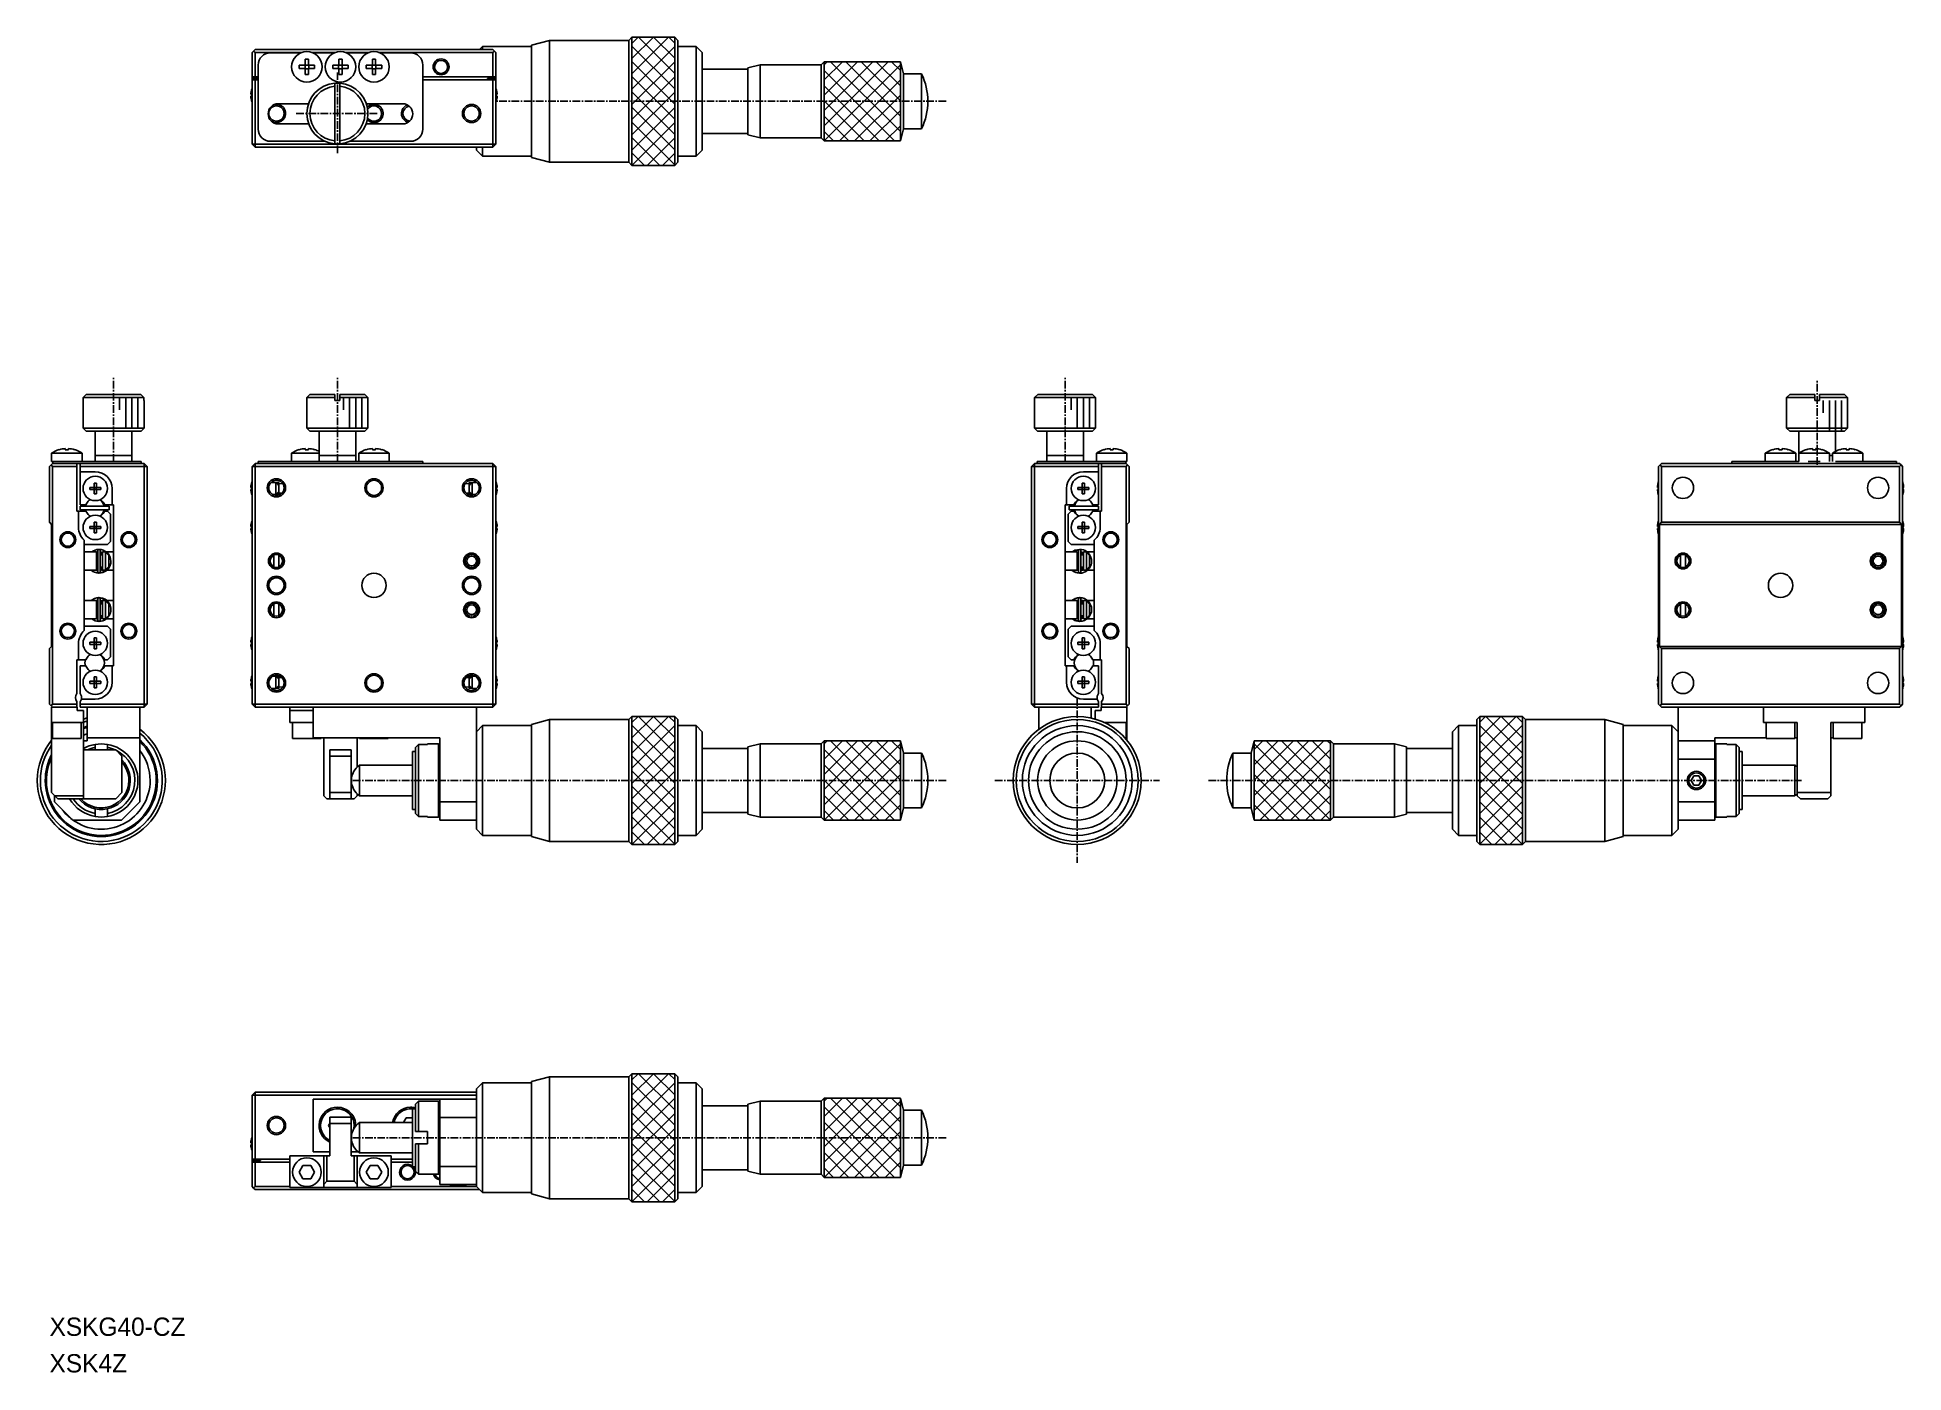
# Model space of a CAD drawing. Extents: x 401 to 707, y -6 to 214.
import ezdxf

# ---------------------------------------------------------------- set-up
doc = ezdxf.new("R2010")
doc.units = 0
doc.linetypes.add('CENTER', pattern=[2, 1.25, -0.25, 0.25, -0.25])
doc.layers.get('0').update_dxf_attribs({"linetype": 'CONTINUOUS'})
doc.layers.add('CENTER', color=1, linetype='CENTER')

msp = doc.modelspace()

# ---------------------------------------------------------------- texts
at = {"color": 7, "linetype": 'CONTINUOUS'}
for s, p in [('XSKG40-CZ', (403.28, 0.54)), ('XSK4Z', (403.28, -5.46))]:
    msp.add_text(s, height=3, dxfattribs=at).set_placement(p)

# ---------------------------------------------------------------- linework, layer by layer
at = {"color": 7, "linetype": 'CONTINUOUS'}
for p, q in [((436.48, 211.04), (436.73, 211.29)), ((436.98, 211.54), (436.73, 211.29)), ((436.73, 211.29), (436.98, 211.04)), ((436.98, 211.54), (475.98, 211.54)), ((474.28, 212.04), (473.78, 211.54)), ((482.28, 212.04), (474.28, 212.04)), ((474.28, 212.04), (474.28, 211.54)), ((475.98, 211.54), (476.23, 211.29)), ((475.98, 211.04), (476.23, 211.29)), ((476.23, 211.29), (476.48, 211.04)), ((485.28, 213.04), (482.28, 212.24)), ((482.28, 212.24), (482.28, 193.84)), ((498.28, 213.04), (485.28, 213.04)), ((485.28, 213.04), (485.28, 193.04)), ((498.78, 213.54), (498.28, 213.04)), ((498.28, 213.04), (498.28, 193.04)), ((505.78, 213.54), (498.78, 213.54)), ((498.78, 213.54), (498.78, 192.54)), ((506.28, 213.04), (505.78, 213.54)), ((505.78, 213.54), (505.78, 192.54)), ((506.28, 213.04), (506.28, 193.04)), ((509.28, 212.04), (506.28, 212.04)), ((510.28, 211.04), (509.28, 212.04)), ((509.28, 212.04), (509.28, 194.04)), ((436.48, 207.04), (436.48, 211.04)), ((444.62, 211.04), (436.98, 211.04)), ((436.98, 211.04), (436.98, 207.04)), ((437.48, 198.49), (437.48, 208.99)), ((439.48, 210.99), (444.5, 210.99)), ((444.22, 208.43), (444.22, 208.95)), ((444.22, 208.95), (445.22, 208.95)), ((444.22, 208.43), (445.18, 208.43)), ((445.22, 208.43), (444.22, 208.43)), ((445.18, 208.43), (445.18, 208.95)), ((445.22, 208.43), (445.18, 208.43)), ((445.22, 208.95), (445.22, 209.95)), ((445.22, 209.95), (445.74, 209.95)), ((445.22, 208.99), (445.74, 208.99)), ((445.22, 207.43), (445.22, 208.43)), ((445.74, 208.39), (445.22, 208.39)), ((445.74, 209.95), (445.74, 208.95)), ((445.74, 208.95), (446.74, 208.95)), ((445.78, 208.43), (445.74, 208.43)), ((446.74, 208.43), (445.74, 208.43)), ((445.74, 208.43), (445.74, 207.43)), ((445.78, 208.95), (445.78, 208.43)), ((446.74, 208.43), (445.78, 208.43)), ((450.12, 211.04), (446.33, 211.04)), ((446.46, 210.99), (450, 210.99)), ((446.74, 208.95), (446.74, 208.43)), ((449.72, 208.43), (449.72, 208.95)), ((449.72, 208.95), (450.72, 208.95)), ((449.72, 208.43), (450.68, 208.43)), ((450.72, 208.43), (449.72, 208.43)), ((450.68, 208.43), (450.68, 208.95)), ((450.72, 208.43), (450.68, 208.43)), ((450.72, 208.95), (450.72, 209.95)), ((450.72, 209.95), (451.24, 209.95)), ((450.72, 208.99), (451.24, 208.99)), ((450.72, 207.43), (450.72, 208.43)), ((451.24, 208.39), (450.72, 208.39)), ((451.24, 209.95), (451.24, 208.95)), ((451.24, 208.95), (452.24, 208.95)), ((451.28, 208.43), (451.24, 208.43)), ((452.24, 208.43), (451.24, 208.43)), ((451.24, 208.43), (451.24, 207.43)), ((451.28, 208.95), (451.28, 208.43)), ((452.24, 208.43), (451.28, 208.43)), ((455.62, 211.04), (451.83, 211.04)), ((451.96, 210.99), (455.5, 210.99)), ((452.24, 208.95), (452.24, 208.43)), ((455.22, 208.43), (455.22, 208.95)), ((455.22, 208.95), (456.22, 208.95)), ((455.22, 208.43), (456.18, 208.43)), ((456.22, 208.43), (455.22, 208.43)), ((456.18, 208.43), (456.18, 208.95)), ((456.22, 208.43), (456.18, 208.43)), ((456.22, 208.95), (456.22, 209.95)), ((456.22, 209.95), (456.74, 209.95)), ((456.22, 208.99), (456.74, 208.99)), ((456.22, 207.43), (456.22, 208.43)), ((456.74, 208.39), (456.22, 208.39)), ((456.74, 209.95), (456.74, 208.95)), ((456.74, 208.95), (457.74, 208.95)), ((456.78, 208.43), (456.74, 208.43)), ((457.74, 208.43), (456.74, 208.43)), ((456.74, 208.43), (456.74, 207.43)), ((456.78, 208.95), (456.78, 208.43)), ((457.74, 208.43), (456.78, 208.43)), ((475.98, 211.04), (457.33, 211.04)), ((457.46, 210.99), (462.48, 210.99)), ((457.74, 208.95), (457.74, 208.43)), ((464.48, 208.99), (464.48, 198.49)), ((475.98, 207.04), (475.98, 211.04)), ((476.48, 211.04), (476.48, 207.04)), ((510.28, 211.04), (510.28, 195.04)), ((517.78, 208.29), (510.28, 208.29)), ((519.78, 209.04), (517.78, 208.54)), ((517.78, 208.54), (517.78, 197.54)), ((529.78, 209.04), (519.78, 209.04)), ((519.78, 209.04), (519.78, 197.04)), ((530.28, 209.54), (529.78, 209.04)), ((529.78, 209.04), (529.78, 197.04)), ((542.78, 209.54), (530.28, 209.54)), ((530.28, 209.54), (530.28, 196.54)), ((543.28, 207.54), (542.78, 209.54)), ((542.78, 209.54), (542.78, 196.54)), ((436.48, 207.04), (436.48, 206.79)), ((436.98, 207.04), (436.48, 207.04)), ((436.48, 206.79), (436.48, 206.54)), ((436.48, 206.79), (437.48, 206.79)), ((436.48, 206.54), (436.98, 206.54)), ((436.48, 196.04), (436.48, 206.54)), ((436.98, 207.04), (437.48, 207.04)), ((437.48, 206.54), (436.98, 206.54)), ((436.98, 206.54), (436.98, 196.04)), ((445.74, 207.43), (445.22, 207.43)), ((450.08, 206.02), (450.08, 205.52)), ((450.08, 205.52), (450.08, 196.56)), ((451.24, 207.43), (450.72, 207.43)), ((450.88, 205.52), (450.88, 206.02)), ((450.88, 196.56), (450.88, 205.52)), ((456.74, 207.43), (456.22, 207.43)), ((464.48, 207.04), (475.98, 207.04)), ((475.98, 206.54), (464.48, 206.54)), ((475.08, 206.79), (475.08, 206.54)), ((476.48, 206.79), (475.08, 206.79)), ((476.48, 207.04), (475.98, 207.04)), ((475.98, 206.54), (476.48, 206.54)), ((475.98, 196.04), (475.98, 206.54)), ((476.48, 207.04), (476.48, 206.79)), ((476.48, 206.79), (476.48, 206.54)), ((476.48, 206.54), (476.48, 196.04)), ((546.26, 207.54), (543.28, 207.54)), ((543.28, 207.54), (543.28, 198.54)), ((546.26, 207.54), (546.26, 198.54)), ((436.29, 204.22), (436.41, 204.22)), ((436.41, 203.86), (436.29, 203.86)), ((436.4, 204.93), (436.41, 204.93)), ((436.41, 203.15), (436.4, 203.15)), ((436.41, 204.22), (436.41, 203.86)), ((445.74, 202.64), (440.78, 202.64)), ((461.18, 202.64), (455.21, 202.64)), ((476.55, 204.93), (476.55, 204.93)), ((476.55, 203.86), (476.55, 204.22)), ((476.55, 204.22), (476.67, 204.22)), ((476.67, 203.86), (476.55, 203.86)), ((476.55, 203.15), (476.55, 203.15)), ((440.78, 199.34), (445.78, 199.34)), ((455.18, 199.34), (461.18, 199.34)), ((436.48, 196.04), (436.98, 195.54)), ((436.98, 196.04), (436.48, 196.04)), ((436.98, 196.04), (436.98, 195.54)), ((436.98, 196.04), (450.48, 196.04)), ((448.4, 196.49), (439.48, 196.49)), ((450.08, 196.56), (450.08, 196.06)), ((450.48, 196.04), (475.98, 196.04)), ((450.88, 196.06), (450.88, 196.56)), ((462.48, 196.49), (452.55, 196.49)), ((475.98, 195.54), (476.48, 196.04)), ((476.48, 196.04), (475.98, 196.04)), ((475.98, 195.54), (475.98, 196.04)), ((510.28, 197.79), (517.78, 197.79)), ((517.78, 197.54), (519.78, 197.04)), ((519.78, 197.04), (529.78, 197.04)), ((529.78, 197.04), (530.28, 196.54)), ((530.28, 196.54), (542.78, 196.54)), ((542.78, 196.54), (543.28, 198.54)), ((543.28, 198.54), (546.26, 198.54)), ((475.98, 195.54), (436.98, 195.54)), ((473.28, 195.54), (473.28, 195.04)), ((473.28, 195.04), (474.28, 194.04)), ((474.28, 195.54), (474.28, 194.04)), ((474.28, 194.04), (482.28, 194.04)), ((482.28, 193.84), (485.28, 193.04)), ((485.28, 193.04), (498.28, 193.04)), ((498.28, 193.04), (498.78, 192.54)), ((505.78, 192.54), (506.28, 193.04)), ((506.28, 194.04), (509.28, 194.04)), ((509.28, 194.04), (510.28, 195.04)), ((498.78, 192.54), (505.78, 192.54)), ((408.78, 153.94), (408.78, 149.44)), ((408.78, 153.94), (408.8, 153.94)), ((408.8, 154.44), (409.3, 154.94)), ((418.77, 154.44), (408.8, 154.44)), ((408.8, 153.94), (408.8, 154.44)), ((409.3, 154.94), (418.26, 154.94)), ((418.26, 154.94), (418.77, 154.44)), ((418.77, 154.44), (418.77, 153.94)), ((418.77, 153.94), (418.78, 153.94)), ((418.78, 149.44), (418.78, 153.94)), ((445.98, 154.94), (445.48, 154.44)), ((445.48, 154.44), (445.48, 149.44)), ((450.08, 154.44), (445.48, 154.44)), ((445.98, 154.94), (450.08, 154.94)), ((445.98, 154.94), (450.08, 154.94)), ((450.08, 154.94), (450.08, 154.44)), ((450.08, 154.44), (450.08, 153.94)), ((450.08, 153.94), (450.88, 153.94)), ((450.08, 153.94), (450.88, 153.94)), ((450.88, 154.44), (450.88, 154.94)), ((450.88, 154.94), (454.98, 154.94)), ((450.88, 154.94), (454.98, 154.94)), ((450.88, 153.94), (450.88, 154.44)), ((455.48, 154.44), (450.88, 154.44)), ((455.48, 154.44), (454.98, 154.94)), ((455.48, 149.44), (455.48, 154.44)), ((564.78, 153.94), (564.78, 149.44)), ((564.78, 153.94), (564.8, 153.94)), ((564.8, 154.44), (565.3, 154.94)), ((564.8, 153.94), (564.8, 154.44)), ((574.77, 154.44), (564.8, 154.44)), ((565.3, 154.94), (574.26, 154.94)), ((574.26, 154.94), (574.77, 154.44)), ((574.77, 154.44), (574.77, 153.94)), ((574.77, 153.94), (574.78, 153.94)), ((574.78, 149.44), (574.78, 153.94)), ((688.59, 154.94), (688.09, 154.44)), ((688.09, 154.44), (688.09, 149.44)), ((692.69, 154.44), (688.09, 154.44)), ((688.59, 154.94), (692.69, 154.94)), ((692.69, 154.94), (692.69, 154.44)), ((692.69, 154.44), (692.69, 153.94)), ((692.69, 153.94), (693.49, 153.94)), ((693.49, 154.44), (693.49, 154.94)), ((693.49, 154.94), (697.59, 154.94)), ((693.49, 153.94), (693.49, 154.44)), ((698.09, 154.44), (693.49, 154.44)), ((698.09, 154.44), (697.59, 154.94)), ((698.09, 149.44), (698.09, 154.44)), ((408.78, 149.44), (409.28, 148.94)), ((408.78, 149.44), (418.78, 149.44)), ((418.28, 148.94), (409.28, 148.94)), ((410.78, 148.94), (410.78, 144.94)), ((416.78, 144.94), (416.78, 148.94)), ((418.28, 148.94), (418.78, 149.44)), ((445.48, 149.44), (445.98, 148.94)), ((445.48, 149.44), (450.48, 149.44)), ((450.48, 148.94), (445.98, 148.94)), ((447.48, 148.94), (447.48, 144.94)), ((450.48, 149.44), (455.48, 149.44)), ((454.98, 148.94), (450.48, 148.94)), ((453.48, 144.94), (453.48, 148.94)), ((454.98, 148.94), (455.48, 149.44)), ((564.78, 149.44), (565.28, 148.94)), ((564.78, 149.44), (574.78, 149.44)), ((574.28, 148.94), (565.28, 148.94)), ((566.78, 148.94), (566.78, 144.94)), ((572.78, 144.94), (572.78, 148.94)), ((574.28, 148.94), (574.78, 149.44)), ((688.09, 149.44), (688.59, 148.94)), ((688.09, 149.44), (698.09, 149.44)), ((697.59, 148.94), (688.59, 148.94)), ((690.09, 148.94), (688.59, 148.94)), ((690.09, 148.94), (690.09, 145.33)), ((690.09, 148.94), (696.09, 148.94)), ((693.09, 148.94), (690.09, 148.94)), ((696.09, 148.94), (693.09, 148.94)), ((696.09, 145.62), (696.09, 148.94)), ((697.59, 148.94), (696.09, 148.94)), ((697.59, 148.94), (698.09, 149.44)), ((403.63, 145.33), (403.63, 143.94)), ((403.63, 145.33), (408.63, 145.33)), ((403.63, 143.94), (403.83, 143.94)), ((403.83, 143.94), (405.83, 143.94)), ((403.83, 143.64), (403.83, 143.94)), ((404.87, 145.9), (404.87, 145.91)), ((407.21, 143.94), (405.83, 143.94)), ((405.87, 145.9), (405.87, 146.08)), ((406.39, 145.9), (405.87, 145.9)), ((406.39, 146.08), (406.39, 145.9)), ((416.33, 143.94), (407.21, 143.94)), ((407.39, 145.91), (407.39, 145.9)), ((408.63, 143.94), (408.63, 145.33)), ((410.78, 144.94), (410.78, 143.94)), ((416.78, 144.94), (410.78, 144.94)), ((410.78, 144.94), (416.78, 144.94)), ((416.33, 143.94), (418.33, 143.94)), ((416.78, 143.94), (416.78, 144.94)), ((418.33, 143.94), (418.33, 143.64)), ((437.48, 143.94), (439.48, 143.94)), ((437.48, 143.64), (437.48, 143.94)), ((444.4, 143.94), (439.48, 143.94)), ((442.98, 145.33), (442.98, 143.94)), ((442.98, 145.33), (445.48, 145.33)), ((444.22, 145.9), (444.22, 145.91)), ((444.22, 145.9), (444.22, 145.91)), ((446.55, 143.94), (444.4, 143.94)), ((445.22, 145.9), (445.22, 146.08)), ((445.74, 145.9), (445.22, 145.9)), ((445.48, 145.33), (447.48, 145.33)), ((445.74, 146.08), (445.74, 145.9)), ((449.9, 143.94), (446.55, 143.94)), ((446.74, 145.91), (446.74, 145.9)), ((446.74, 145.91), (446.74, 145.9)), ((447.48, 144.94), (447.48, 143.94)), ((450.48, 144.94), (447.48, 144.94)), ((447.48, 144.94), (450.48, 144.94)), ((452.05, 143.94), (449.9, 143.94)), ((453.48, 144.94), (450.48, 144.94)), ((450.48, 144.94), (453.48, 144.94)), ((455.4, 143.94), (452.05, 143.94)), ((453.48, 143.94), (453.48, 144.94)), ((453.98, 145.33), (453.98, 143.94)), ((453.98, 145.33), (456.48, 145.33)), ((455.22, 145.9), (455.22, 145.91)), ((455.22, 145.9), (455.22, 145.91)), ((457.55, 143.94), (455.4, 143.94)), ((456.22, 145.9), (456.22, 146.08)), ((456.74, 145.9), (456.22, 145.9)), ((456.48, 145.33), (458.98, 145.33)), ((456.74, 146.08), (456.74, 145.9)), ((462.48, 143.94), (457.55, 143.94)), ((457.74, 145.91), (457.74, 145.9)), ((457.74, 145.91), (457.74, 145.9)), ((458.98, 143.94), (458.98, 145.33)), ((462.48, 143.94), (464.48, 143.94)), ((464.48, 143.94), (464.48, 143.64)), ((565.23, 143.94), (567.23, 143.94)), ((565.23, 143.64), (565.23, 143.94)), ((566.78, 144.94), (566.78, 143.94)), ((572.78, 144.94), (566.78, 144.94)), ((566.78, 144.94), (572.78, 144.94)), ((576.36, 143.94), (567.23, 143.94)), ((572.78, 143.94), (572.78, 144.94)), ((574.93, 145.33), (574.93, 143.94)), ((574.93, 145.33), (579.93, 145.33)), ((576.17, 145.9), (576.17, 145.91)), ((577.73, 143.94), (576.36, 143.94)), ((577.17, 145.9), (577.17, 146.08)), ((577.69, 145.9), (577.17, 145.9)), ((577.69, 146.08), (577.69, 145.9)), ((577.73, 143.94), (579.73, 143.94)), ((578.69, 145.91), (578.69, 145.9)), ((579.73, 143.94), (579.73, 143.64)), ((579.73, 143.94), (579.93, 143.94)), ((579.93, 143.94), (579.93, 145.33)), ((679.09, 143.94), (681.09, 143.94)), ((679.09, 143.64), (679.09, 143.94)), ((686.01, 143.94), (681.09, 143.94)), ((684.59, 145.33), (684.59, 143.94)), ((684.59, 145.33), (689.59, 145.33)), ((685.83, 145.9), (685.83, 145.91)), ((686.11, 143.94), (686.01, 143.94)), ((686.11, 143.94), (688.07, 143.94)), ((686.83, 145.9), (686.83, 146.08)), ((687.35, 145.9), (686.83, 145.9)), ((687.35, 146.08), (687.35, 145.9)), ((688.16, 143.94), (688.07, 143.94)), ((690.09, 143.94), (688.16, 143.94)), ((688.35, 145.91), (688.35, 145.9)), ((689.59, 143.94), (689.59, 145.33)), ((690.09, 145.33), (690.09, 143.94)), ((690.09, 145.33), (695.09, 145.33)), ((691.33, 145.9), (691.33, 145.91)), ((691.61, 143.94), (693.57, 143.94)), ((692.33, 145.9), (692.33, 146.08)), ((692.85, 145.9), (692.33, 145.9)), ((692.85, 146.08), (692.85, 145.9)), ((693.85, 145.91), (693.85, 145.9)), ((695.09, 143.94), (695.09, 145.33)), ((695.59, 144.94), (695.09, 144.94)), ((695.09, 144.94), (695.59, 144.94)), ((695.59, 145.33), (695.59, 143.94)), ((695.59, 145.33), (700.59, 145.33)), ((697.01, 143.94), (696.09, 143.94)), ((696.83, 145.9), (696.83, 145.91)), ((697.11, 143.94), (697.01, 143.94)), ((697.11, 143.94), (699.07, 143.94)), ((697.83, 145.9), (697.83, 146.08)), ((698.35, 145.9), (697.83, 145.9)), ((698.35, 146.08), (698.35, 145.9)), ((699.16, 143.94), (699.07, 143.94)), ((704.09, 143.94), (699.16, 143.94)), ((699.35, 145.91), (699.35, 145.9)), ((700.59, 143.94), (700.59, 145.33)), ((704.09, 143.94), (706.09, 143.94)), ((706.09, 143.94), (706.09, 143.64)), ((403.28, 143.14), (403.53, 143.39)), ((403.28, 133.99), (403.28, 143.14)), ((403.53, 143.39), (403.78, 143.64)), ((403.78, 143.14), (403.53, 143.39)), ((403.78, 143.64), (407.78, 143.64)), ((407.78, 143.14), (403.78, 143.14)), ((403.78, 143.14), (403.78, 104.14)), ((407.78, 143.64), (407.78, 143.14)), ((407.78, 143.64), (408.28, 143.64)), ((407.78, 135.84), (407.78, 143.14)), ((408.28, 143.14), (408.28, 143.64)), ((408.28, 143.64), (418.78, 143.64)), ((418.78, 143.14), (408.28, 143.14)), ((408.28, 143.14), (408.28, 142.29)), ((408.28, 136.84), (408.28, 142.29)), ((410.78, 142.29), (408.28, 142.29)), ((418.78, 143.64), (418.78, 143.14)), ((418.78, 143.64), (419.28, 143.14)), ((418.78, 143.14), (419.28, 143.14)), ((418.78, 104.14), (418.78, 143.14)), ((419.28, 143.14), (419.28, 104.14)), ((436.98, 143.64), (436.48, 143.14)), ((436.48, 143.14), (436.98, 143.14)), ((436.48, 104.14), (436.48, 143.14)), ((436.98, 143.64), (475.98, 143.64)), ((436.98, 143.64), (436.98, 143.14)), ((475.98, 143.14), (436.98, 143.14)), ((436.98, 143.14), (436.98, 104.14)), ((476.48, 143.14), (475.98, 143.64)), ((475.98, 143.14), (475.98, 143.64)), ((475.98, 143.14), (476.48, 143.14)), ((475.98, 104.14), (475.98, 143.14)), ((476.48, 143.14), (476.48, 104.14)), ((564.28, 143.14), (564.78, 143.64)), ((564.28, 104.14), (564.28, 143.14)), ((564.28, 143.14), (564.78, 143.14)), ((564.78, 143.64), (575.28, 143.64)), ((564.78, 143.14), (564.78, 143.64)), ((564.78, 143.14), (564.78, 104.14)), ((575.28, 143.14), (564.78, 143.14)), ((572.78, 142.29), (575.28, 142.29)), ((575.28, 143.64), (575.28, 143.14)), ((575.28, 143.64), (575.78, 143.64)), ((575.28, 142.29), (575.28, 143.14)), ((575.28, 136.84), (575.28, 142.29)), ((575.78, 143.64), (579.78, 143.64)), ((575.78, 143.14), (575.78, 143.64)), ((579.78, 143.14), (575.78, 143.14)), ((575.78, 143.14), (575.78, 135.84)), ((579.78, 143.64), (580.03, 143.39)), ((580.03, 143.39), (579.78, 143.14)), ((579.78, 104.14), (579.78, 143.14)), ((580.28, 143.14), (580.03, 143.39)), ((580.28, 143.14), (580.28, 133.99)), ((667.34, 143.39), (667.09, 143.14)), ((667.09, 104.14), (667.09, 143.14)), ((667.59, 143.64), (667.34, 143.39)), ((667.59, 143.14), (667.34, 143.39)), ((667.59, 143.64), (706.59, 143.64)), ((706.59, 143.14), (667.59, 143.14)), ((667.59, 143.14), (667.59, 133.99)), ((706.84, 143.39), (706.59, 143.64)), ((706.59, 143.14), (706.84, 143.39)), ((706.59, 133.99), (706.59, 143.14)), ((707.09, 143.14), (706.84, 143.39)), ((707.09, 143.14), (707.09, 104.14)), ((409.9, 139.36), (409.9, 139.72)), ((409.9, 139.72), (410.6, 139.72)), ((410.6, 139.36), (409.9, 139.36)), ((410.6, 139.72), (410.6, 140.43)), ((410.6, 140.43), (410.96, 140.43)), ((410.61, 139.71), (410.6, 139.72)), ((410.61, 139.37), (410.6, 139.36)), ((410.6, 138.65), (410.6, 139.36)), ((410.96, 138.65), (410.6, 138.65)), ((410.61, 139.71), (410.95, 139.71)), ((410.61, 139.37), (410.61, 139.71)), ((410.95, 139.37), (410.61, 139.37)), ((410.95, 139.71), (410.96, 139.72)), ((410.95, 139.71), (410.95, 139.37)), ((410.95, 139.37), (410.96, 139.36)), ((410.96, 140.43), (410.96, 139.72)), ((410.96, 140.43), (410.96, 139.72)), ((410.96, 139.72), (411.67, 139.72)), ((410.96, 138.65), (410.96, 139.36)), ((411.67, 139.36), (410.96, 139.36)), ((410.96, 139.36), (410.96, 138.65)), ((411.67, 139.72), (411.67, 139.36)), ((413.53, 136.84), (413.53, 139.54)), ((436.29, 139.72), (436.41, 139.72)), ((436.41, 139.36), (436.29, 139.36)), ((436.4, 140.43), (436.41, 140.43)), ((436.4, 140.43), (436.41, 140.43)), ((436.41, 138.65), (436.4, 138.65)), ((436.41, 138.65), (436.4, 138.65)), ((436.41, 139.72), (436.41, 139.36)), ((440.38, 140.54), (439.61, 140.54)), ((439.88, 138.54), (440.38, 138.54)), ((440.58, 140.34), (440.38, 140.54)), ((440.38, 138.54), (440.38, 140.54)), ((440.38, 138.54), (440.58, 138.74)), ((440.38, 138.54), (440.38, 138.54)), ((440.88, 140.04), (440.58, 140.34)), ((440.58, 138.74), (440.88, 139.04)), ((440.61, 138.77), (440.88, 138.76)), ((440.88, 140.29), (440.66, 140.26)), ((440.88, 140.29), (440.88, 140.53)), ((441.51, 140.34), (440.88, 140.29)), ((440.88, 140.29), (440.88, 140.04)), ((440.88, 140.04), (440.88, 139.04)), ((440.88, 139.04), (440.88, 138.76)), ((440.88, 138.76), (441.34, 138.74)), ((440.88, 138.54), (440.88, 138.76)), ((472.08, 140.29), (471.44, 140.34)), ((471.61, 138.74), (472.08, 138.76)), ((472.08, 140.53), (472.08, 140.29)), ((472.38, 140.34), (472.08, 140.04)), ((472.3, 140.26), (472.08, 140.29)), ((472.08, 140.04), (472.08, 140.29)), ((472.08, 139.04), (472.08, 140.04)), ((472.08, 139.04), (472.38, 138.74)), ((472.08, 138.76), (472.08, 139.04)), ((472.08, 138.76), (472.35, 138.77)), ((472.08, 138.76), (472.08, 138.54)), ((472.58, 140.54), (472.38, 140.34)), ((472.38, 138.74), (472.58, 138.54)), ((473.34, 140.54), (472.58, 140.54)), ((472.58, 140.54), (472.58, 138.54)), ((472.58, 138.54), (473.07, 138.54)), ((476.55, 140.43), (476.55, 140.43)), ((476.55, 140.43), (476.55, 140.43)), ((476.55, 139.72), (476.67, 139.72)), ((476.55, 139.36), (476.55, 139.72)), ((476.67, 139.36), (476.55, 139.36)), ((476.55, 138.65), (476.55, 138.65)), ((476.55, 138.65), (476.55, 138.65)), ((570.03, 136.84), (570.03, 139.54)), ((571.9, 139.72), (572.6, 139.72)), ((571.9, 139.36), (571.9, 139.72)), ((572.6, 139.36), (571.9, 139.36)), ((572.6, 140.43), (572.6, 139.72)), ((572.6, 139.72), (572.6, 140.43)), ((572.6, 140.43), (572.96, 140.43)), ((572.61, 139.71), (572.6, 139.72)), ((572.61, 139.37), (572.6, 139.36)), ((572.6, 138.65), (572.6, 139.36)), ((572.6, 138.65), (572.6, 139.36)), ((572.96, 138.65), (572.6, 138.65)), ((572.61, 139.37), (572.61, 139.71)), ((572.61, 139.71), (572.95, 139.71)), ((572.95, 139.37), (572.61, 139.37)), ((572.95, 139.71), (572.96, 139.72)), ((572.95, 139.71), (572.95, 139.37)), ((572.95, 139.37), (572.96, 139.36)), ((572.96, 140.43), (572.96, 139.72)), ((572.96, 139.72), (573.67, 139.72)), ((573.67, 139.36), (572.96, 139.36)), ((572.96, 139.36), (572.96, 138.65)), ((573.67, 139.72), (573.67, 139.36)), ((666.9, 139.72), (667.02, 139.72)), ((667.02, 139.36), (666.9, 139.36)), ((667.01, 140.43), (667.02, 140.43)), ((667.02, 138.65), (667.01, 138.65)), ((667.02, 139.72), (667.02, 139.36)), ((707.16, 140.43), (707.16, 140.43)), ((707.16, 139.36), (707.16, 139.72)), ((707.16, 139.72), (707.28, 139.72)), ((707.28, 139.36), (707.16, 139.36)), ((707.16, 138.65), (707.16, 138.65)), ((407.78, 135.84), (408.03, 135.84)), ((408.03, 135.84), (409.23, 135.84)), ((408.03, 133.14), (408.03, 135.84)), ((409.23, 136.84), (408.28, 136.84)), ((408.28, 136.64), (408.28, 136.04)), ((413.08, 136.64), (408.28, 136.64)), ((408.28, 136.04), (413.08, 136.04)), ((409.23, 136.84), (409.38, 137.1)), ((409.38, 135.58), (409.23, 135.84)), ((412.18, 137.1), (412.33, 136.84)), ((412.33, 135.84), (412.18, 135.58)), ((413.53, 136.84), (412.33, 136.84)), ((412.33, 135.84), (412.78, 135.84)), ((413.28, 135.34), (412.78, 135.84)), ((413.08, 136.64), (413.08, 136.04)), ((413.28, 135.34), (413.28, 130.84)), ((413.78, 136.84), (413.53, 136.84)), ((413.78, 136.84), (413.78, 128.72)), ((569.78, 128.72), (569.78, 136.84)), ((569.78, 136.84), (570.03, 136.84)), ((570.03, 136.84), (571.23, 136.84)), ((570.78, 135.84), (570.28, 135.34)), ((570.28, 135.34), (570.28, 130.84)), ((575.28, 136.64), (570.48, 136.64)), ((570.48, 136.64), (570.48, 136.04)), ((570.48, 136.04), (575.28, 136.04)), ((571.23, 135.84), (570.78, 135.84)), ((571.23, 136.84), (571.38, 137.1)), ((571.23, 135.84), (571.38, 135.58)), ((574.18, 137.1), (574.33, 136.84)), ((574.18, 135.58), (574.33, 135.84)), ((574.33, 136.84), (575.28, 136.84)), ((575.53, 135.84), (574.33, 135.84)), ((575.28, 136.64), (575.28, 136.04)), ((575.78, 135.84), (575.53, 135.84)), ((575.53, 133.14), (575.53, 135.84)), ((403.28, 133.99), (403.63, 133.64)), ((403.63, 113.64), (403.63, 133.64)), ((409.9, 132.96), (409.9, 133.32)), ((409.9, 133.32), (410.6, 133.32)), ((410.6, 132.96), (409.9, 132.96)), ((410.6, 133.32), (410.6, 134.03)), ((410.6, 134.03), (410.96, 134.03)), ((410.61, 133.31), (410.6, 133.32)), ((410.61, 132.97), (410.6, 132.96)), ((410.6, 132.25), (410.6, 132.96)), ((410.96, 132.25), (410.6, 132.25)), ((410.61, 133.31), (410.95, 133.31)), ((410.61, 132.97), (410.61, 133.31)), ((410.95, 132.97), (410.61, 132.97)), ((410.95, 133.31), (410.96, 133.32)), ((410.95, 133.31), (410.95, 132.97)), ((410.95, 132.97), (410.96, 132.96)), ((410.96, 134.03), (410.96, 133.32)), ((410.96, 134.03), (410.96, 133.32)), ((410.96, 133.32), (411.67, 133.32)), ((410.96, 132.25), (410.96, 132.96)), ((411.67, 132.96), (410.96, 132.96)), ((410.96, 132.96), (410.96, 132.25)), ((411.67, 133.32), (411.67, 132.96)), ((436.29, 133.32), (436.41, 133.32)), ((436.41, 132.96), (436.29, 132.96)), ((436.4, 134.03), (436.41, 134.03)), ((436.4, 134.03), (436.41, 134.03)), ((436.41, 132.25), (436.4, 132.25)), ((436.41, 132.25), (436.4, 132.25)), ((436.41, 133.32), (436.41, 132.96)), ((476.55, 134.03), (476.55, 134.03)), ((476.55, 134.03), (476.55, 134.03)), ((476.55, 133.32), (476.67, 133.32)), ((476.55, 132.96), (476.55, 133.32)), ((476.67, 132.96), (476.55, 132.96)), ((476.55, 132.25), (476.55, 132.25)), ((476.55, 132.25), (476.55, 132.25)), ((571.9, 133.32), (572.6, 133.32)), ((571.9, 132.96), (571.9, 133.32)), ((572.6, 132.96), (571.9, 132.96)), ((572.6, 134.03), (572.6, 133.32)), ((572.6, 133.32), (572.6, 134.03)), ((572.6, 134.03), (572.96, 134.03)), ((572.61, 133.31), (572.6, 133.32)), ((572.61, 132.97), (572.6, 132.96)), ((572.6, 132.25), (572.6, 132.96)), ((572.6, 132.25), (572.6, 132.96)), ((572.96, 132.25), (572.6, 132.25)), ((572.61, 132.97), (572.61, 133.31)), ((572.61, 133.31), (572.95, 133.31)), ((572.95, 132.97), (572.61, 132.97)), ((572.95, 133.31), (572.96, 133.32)), ((572.95, 133.31), (572.95, 132.97)), ((572.95, 132.97), (572.96, 132.96)), ((572.96, 134.03), (572.96, 133.32)), ((572.96, 133.32), (573.67, 133.32)), ((573.67, 132.96), (572.96, 132.96)), ((572.96, 132.96), (572.96, 132.25)), ((573.67, 133.32), (573.67, 132.96)), ((579.93, 133.64), (580.28, 133.99)), ((579.93, 133.64), (579.93, 113.64)), ((666.9, 133.32), (667.02, 133.32)), ((667.02, 132.96), (666.9, 132.96)), ((667.01, 134.03), (667.02, 134.03)), ((667.02, 132.25), (667.01, 132.25)), ((667.02, 133.32), (667.02, 132.96)), ((667.24, 133.64), (667.59, 133.99)), ((706.94, 133.64), (667.24, 133.64)), ((667.24, 133.64), (667.24, 113.64)), ((667.59, 133.99), (706.59, 133.99)), ((706.59, 133.99), (706.94, 133.64)), ((706.94, 113.64), (706.94, 133.64)), ((707.16, 134.03), (707.16, 134.03)), ((707.16, 132.96), (707.16, 133.32)), ((707.16, 133.32), (707.28, 133.32)), ((707.28, 132.96), (707.16, 132.96)), ((707.16, 132.25), (707.16, 132.25)), ((408.98, 131.06), (408.98, 116.22)), ((412.78, 130.34), (408.98, 130.34)), ((410.98, 129.14), (408.98, 129.14)), ((410.98, 126.14), (410.98, 129.14)), ((410.98, 129.09), (411.19, 129.13)), ((411.19, 128.64), (410.98, 128.64)), ((411.19, 128.64), (410.98, 128.64)), ((411.19, 129.34), (411.19, 125.84)), ((411.59, 125.84), (411.59, 129.34)), ((411.59, 129.13), (411.98, 129.03)), ((411.98, 128.64), (411.59, 128.64)), ((411.78, 128.64), (411.59, 128.64)), ((411.78, 129.03), (411.78, 128.64)), ((412.48, 129.14), (411.98, 129.14)), ((411.98, 129.14), (411.98, 126.14)), ((412.15, 129.39), (412.09, 129.41)), ((412.16, 129.38), (412.16, 129.38)), ((412.48, 129.09), (412.48, 129.14)), ((412.48, 129.09), (412.98, 128.56)), ((412.48, 126.2), (412.48, 129.09)), ((413.78, 129.14), (412.57, 129.14)), ((412.78, 130.34), (413.28, 130.84)), ((412.98, 128.56), (412.98, 126.72)), ((413.78, 128.72), (413.78, 126.57)), ((440.08, 128.64), (440.08, 128.56)), ((440.08, 126.72), (440.08, 128.56)), ((440.88, 128.56), (440.88, 128.64)), ((440.88, 128.56), (440.88, 126.72)), ((571.78, 129.14), (569.78, 129.14)), ((569.78, 126.57), (569.78, 128.72)), ((570.28, 130.84), (570.78, 130.34)), ((570.78, 130.34), (574.58, 130.34)), ((571.41, 129.39), (570.99, 129.14)), ((571.4, 129.38), (571.48, 129.14)), ((572.15, 129.54), (571.47, 129.41)), ((571.78, 126.14), (571.78, 129.14)), ((571.98, 128.64), (571.78, 128.64)), ((571.98, 128.64), (571.78, 128.64)), ((571.98, 129.34), (571.98, 125.84)), ((572.38, 125.84), (572.38, 129.34)), ((572.38, 129.13), (572.78, 129.02)), ((572.58, 128.64), (572.38, 128.64)), ((572.78, 128.64), (572.38, 128.64)), ((572.58, 129.09), (572.58, 128.64)), ((573.28, 129.14), (572.78, 129.14)), ((572.78, 129.14), (572.78, 126.14)), ((573.28, 129.09), (573.28, 129.14)), ((573.28, 129.09), (573.78, 128.56)), ((573.28, 126.2), (573.28, 129.09)), ((573.36, 129.14), (573.36, 129.14)), ((574.58, 129.14), (573.36, 129.14)), ((573.78, 128.56), (573.78, 126.73)), ((574.58, 116.22), (574.58, 131.06)), ((670.68, 126.73), (670.7, 128.56)), ((670.7, 128.64), (670.7, 128.56)), ((671.5, 128.55), (671.48, 126.72)), ((671.5, 128.55), (671.5, 128.64)), ((408.98, 126.14), (410.98, 126.14)), ((410.96, 126.1), (410.85, 126.14)), ((411.19, 126.06), (410.96, 126.1)), ((410.98, 126.64), (411.19, 126.64)), ((410.98, 126.64), (411.19, 126.64)), ((411.41, 125.65), (412.1, 125.78)), ((411.59, 126.64), (411.98, 126.64)), ((411.59, 126.64), (411.78, 126.64)), ((411.78, 126.64), (411.78, 126.16)), ((411.98, 126.14), (412.48, 126.14)), ((412.09, 126.04), (412.04, 126.14)), ((412.16, 125.8), (412.09, 126.04)), ((412.15, 125.8), (412.15, 125.8)), ((412.98, 126.72), (412.48, 126.2)), ((412.48, 126.14), (412.48, 126.2)), ((412.69, 126.14), (413.78, 126.14)), ((412.69, 126.14), (412.69, 126.14)), ((413.78, 126.57), (413.78, 120.72)), ((440.08, 126.72), (440.08, 126.64)), ((440.88, 126.64), (440.88, 126.72)), ((569.78, 120.72), (569.78, 126.57)), ((569.78, 126.14), (571.78, 126.14)), ((571.41, 125.8), (571.46, 125.78)), ((571.41, 125.8), (571.41, 125.8)), ((571.41, 125.8), (571.41, 125.8)), ((571.41, 125.8), (571.41, 125.8)), ((571.46, 125.78), (571.47, 125.78)), ((571.46, 125.78), (571.46, 125.78)), ((571.46, 125.78), (571.46, 125.78)), ((571.47, 125.78), (571.47, 125.78)), ((571.47, 125.78), (571.47, 125.78)), ((571.47, 125.78), (571.47, 125.78)), ((571.47, 125.78), (571.47, 125.78)), ((571.47, 125.78), (571.47, 125.78)), ((571.47, 125.78), (571.47, 125.78)), ((571.47, 125.78), (571.47, 125.78)), ((571.98, 126.06), (571.63, 126.14)), ((571.78, 126.64), (571.98, 126.64)), ((571.78, 126.64), (571.98, 126.64)), ((572.38, 126.64), (572.58, 126.64)), ((572.38, 126.64), (572.78, 126.64)), ((572.78, 126.17), (572.38, 126.06)), ((572.58, 126.64), (572.58, 126.14)), ((572.58, 126.14), (572.72, 126.14)), ((572.78, 126.14), (573.28, 126.14)), ((573.78, 126.73), (573.28, 126.2)), ((573.28, 126.14), (573.28, 126.2)), ((573.47, 126.14), (574.58, 126.14)), ((573.47, 126.14), (573.47, 126.14)), ((573.78, 126.73), (573.78, 126.72)), ((670.68, 126.73), (670.68, 126.65)), ((671.48, 126.64), (671.48, 126.72)), ((410.98, 121.14), (408.98, 121.14)), ((410.85, 121.14), (410.95, 121.18)), ((410.95, 121.18), (411.19, 121.23)), ((410.98, 118.14), (410.98, 121.14)), ((411.19, 120.64), (410.98, 120.64)), ((411.19, 120.64), (410.98, 120.64)), ((411.19, 121.44), (411.19, 117.94)), ((412.1, 121.5), (411.41, 121.64)), ((411.59, 117.94), (411.59, 121.44)), ((411.98, 120.64), (411.59, 120.64)), ((411.78, 120.64), (411.59, 120.64)), ((411.78, 121.12), (411.78, 120.64)), ((412.48, 121.14), (411.98, 121.14)), ((411.98, 121.14), (411.98, 118.14)), ((412, 121.11), (412.02, 121.11)), ((412.09, 121.24), (412.04, 121.14)), ((412.16, 121.48), (412.09, 121.24)), ((412.16, 121.48), (412.15, 121.48)), ((412.15, 121.48), (412.15, 121.48)), ((412.48, 121.09), (412.48, 121.14)), ((412.48, 121.09), (412.98, 120.56)), ((412.48, 118.2), (412.48, 121.09)), ((412.69, 121.14), (412.69, 121.14)), ((413.78, 121.14), (412.69, 121.14)), ((412.98, 120.56), (412.98, 118.72)), ((413.78, 120.72), (413.78, 118.57)), ((440.08, 120.64), (440.08, 120.56)), ((440.08, 118.72), (440.08, 120.56)), ((440.88, 120.56), (440.88, 120.64)), ((440.88, 120.56), (440.88, 118.72)), ((571.78, 121.14), (569.78, 121.14)), ((569.78, 118.57), (569.78, 120.72)), ((571.46, 121.5), (571.41, 121.48)), ((571.41, 121.48), (571.41, 121.48)), ((571.42, 121.48), (571.41, 121.48)), ((571.41, 121.48), (571.41, 121.48)), ((571.41, 121.48), (571.41, 121.48)), ((571.47, 121.5), (571.46, 121.5)), ((571.47, 121.5), (571.47, 121.5)), ((571.47, 121.5), (571.47, 121.5)), ((571.47, 121.5), (571.47, 121.5)), ((571.47, 121.5), (571.47, 121.5)), ((571.63, 121.14), (571.75, 121.18)), ((571.75, 121.18), (571.98, 121.23)), ((571.78, 118.14), (571.78, 121.14)), ((571.98, 120.64), (571.78, 120.64)), ((571.98, 120.64), (571.78, 120.64)), ((571.98, 121.44), (571.98, 117.94)), ((572.38, 117.94), (572.38, 121.44)), ((572.38, 121.23), (572.78, 121.12)), ((572.58, 120.64), (572.38, 120.64)), ((572.78, 120.64), (572.38, 120.64)), ((572.72, 121.14), (572.58, 121.14)), ((572.58, 121.14), (572.58, 120.64)), ((572.72, 121.14), (572.72, 121.14)), ((573.28, 121.14), (572.78, 121.14)), ((572.78, 121.14), (572.78, 118.14)), ((573.28, 121.09), (573.28, 121.14)), ((573.28, 121.09), (573.78, 120.56)), ((573.28, 118.2), (573.28, 121.09)), ((574.58, 121.14), (573.47, 121.14)), ((573.78, 120.56), (573.78, 118.73)), ((670.68, 118.73), (670.7, 120.56)), ((670.7, 120.64), (670.7, 120.56)), ((671.5, 120.55), (671.48, 118.72)), ((671.5, 120.55), (671.5, 120.64)), ((408.98, 118.14), (410.98, 118.14)), ((408.98, 116.94), (412.78, 116.94)), ((410.98, 118.64), (411.19, 118.64)), ((410.98, 118.64), (411.19, 118.64)), ((411.19, 118.15), (410.98, 118.19)), ((411.59, 118.64), (411.98, 118.64)), ((411.59, 118.64), (411.78, 118.64)), ((411.98, 118.26), (411.59, 118.15)), ((411.78, 118.64), (411.78, 118.26)), ((411.98, 118.14), (412.48, 118.14)), ((412.1, 117.87), (412.15, 117.89)), ((412.16, 117.9), (412.16, 117.9)), ((412.98, 118.72), (412.48, 118.2)), ((412.48, 118.14), (412.48, 118.2)), ((412.57, 118.14), (413.78, 118.14)), ((412.57, 118.14), (412.57, 118.14)), ((412.57, 118.14), (412.57, 118.14)), ((413.28, 116.44), (412.78, 116.94)), ((413.28, 116.44), (413.28, 111.94)), ((413.78, 118.57), (413.78, 110.44)), ((440.08, 118.72), (440.08, 118.64)), ((440.88, 118.64), (440.88, 118.72)), ((569.78, 110.44), (569.78, 118.57)), ((569.78, 118.14), (571.78, 118.14)), ((570.78, 116.94), (570.28, 116.44)), ((570.28, 116.44), (570.28, 111.94)), ((574.58, 116.94), (570.78, 116.94)), ((570.99, 118.14), (571.41, 117.89)), ((571.4, 117.9), (571.48, 118.14)), ((571.4, 117.9), (572.15, 117.74)), ((571.78, 118.64), (571.98, 118.64)), ((571.78, 118.64), (571.98, 118.64)), ((572.38, 118.64), (572.58, 118.64)), ((572.38, 118.64), (572.78, 118.64)), ((572.78, 118.26), (572.38, 118.15)), ((572.58, 118.64), (572.58, 118.19)), ((572.78, 118.14), (573.28, 118.14)), ((573.78, 118.73), (573.28, 118.2)), ((573.28, 118.14), (573.28, 118.2)), ((573.36, 118.14), (574.58, 118.14)), ((573.78, 118.73), (573.78, 118.72)), ((670.68, 118.73), (670.68, 118.65)), ((671.48, 118.64), (671.48, 118.72)), ((403.63, 113.64), (403.28, 113.29)), ((403.28, 104.14), (403.28, 113.29)), ((408.03, 111.44), (408.03, 114.14)), ((409.9, 113.96), (409.9, 114.32)), ((409.9, 114.32), (410.6, 114.32)), ((410.6, 113.96), (409.9, 113.96)), ((410.6, 114.32), (410.6, 115.03)), ((410.6, 115.03), (410.96, 115.03)), ((410.61, 114.31), (410.6, 114.32)), ((410.61, 113.97), (410.6, 113.96)), ((410.6, 113.25), (410.6, 113.96)), ((410.96, 113.25), (410.6, 113.25)), ((410.61, 114.31), (410.95, 114.31)), ((410.61, 113.97), (410.61, 114.31)), ((410.95, 113.97), (410.61, 113.97)), ((410.95, 114.31), (410.96, 114.32)), ((410.95, 114.31), (410.95, 113.97)), ((410.95, 113.97), (410.96, 113.96)), ((410.96, 115.03), (410.96, 114.32)), ((410.96, 115.03), (410.96, 114.32)), ((410.96, 114.32), (411.67, 114.32)), ((410.96, 113.25), (410.96, 113.96)), ((411.67, 113.96), (410.96, 113.96)), ((410.96, 113.96), (410.96, 113.25)), ((411.67, 114.32), (411.67, 113.96)), ((436.29, 114.32), (436.41, 114.32)), ((436.41, 113.96), (436.29, 113.96)), ((436.4, 115.03), (436.41, 115.03)), ((436.4, 115.03), (436.41, 115.03)), ((436.41, 113.25), (436.4, 113.25)), ((436.41, 113.25), (436.4, 113.25)), ((436.41, 114.32), (436.41, 113.96)), ((476.55, 115.03), (476.55, 115.03)), ((476.55, 115.03), (476.55, 115.03)), ((476.55, 114.32), (476.67, 114.32)), ((476.55, 113.96), (476.55, 114.32)), ((476.67, 113.96), (476.55, 113.96)), ((476.55, 113.25), (476.55, 113.25)), ((476.55, 113.25), (476.55, 113.25)), ((571.9, 114.32), (572.6, 114.32)), ((571.9, 113.96), (571.9, 114.32)), ((572.6, 113.96), (571.9, 113.96)), ((572.6, 115.03), (572.6, 114.32)), ((572.6, 114.32), (572.6, 115.03)), ((572.6, 115.03), (572.96, 115.03)), ((572.61, 114.31), (572.6, 114.32)), ((572.61, 113.97), (572.6, 113.96)), ((572.6, 113.25), (572.6, 113.96)), ((572.6, 113.25), (572.6, 113.96)), ((572.96, 113.25), (572.6, 113.25)), ((572.61, 113.97), (572.61, 114.31)), ((572.61, 114.31), (572.95, 114.31)), ((572.95, 113.97), (572.61, 113.97)), ((572.95, 114.31), (572.96, 114.32)), ((572.95, 114.31), (572.95, 113.97)), ((572.95, 113.97), (572.96, 113.96)), ((572.96, 115.03), (572.96, 114.32)), ((572.96, 114.32), (573.67, 114.32)), ((573.67, 113.96), (572.96, 113.96)), ((572.96, 113.96), (572.96, 113.25)), ((573.67, 114.32), (573.67, 113.96)), ((575.53, 111.44), (575.53, 114.14)), ((580.28, 113.29), (579.93, 113.64)), ((580.28, 113.29), (580.28, 104.14)), ((666.9, 114.32), (667.02, 114.32)), ((667.02, 113.96), (666.9, 113.96)), ((667.01, 115.03), (667.02, 115.03)), ((667.02, 113.25), (667.01, 113.25)), ((667.02, 114.32), (667.02, 113.96)), ((667.24, 113.64), (706.94, 113.64)), ((667.59, 113.29), (667.24, 113.64)), ((706.59, 113.29), (667.59, 113.29)), ((667.59, 113.29), (667.59, 104.14)), ((706.94, 113.64), (706.59, 113.29)), ((706.59, 104.14), (706.59, 113.29)), ((707.16, 115.03), (707.16, 115.03)), ((707.16, 113.96), (707.16, 114.32)), ((707.16, 114.32), (707.28, 114.32)), ((707.28, 113.96), (707.16, 113.96)), ((707.16, 113.25), (707.16, 113.25)), ((407.78, 105.9), (407.78, 111.44)), ((407.78, 111.44), (408.03, 111.44)), ((409.23, 111.44), (408.03, 111.44)), ((408.28, 110.44), (409.23, 110.44)), ((408.28, 105.9), (408.28, 110.44)), ((409.38, 111.7), (409.23, 111.44)), ((409.23, 110.44), (409.38, 110.18)), ((412.33, 111.44), (412.18, 111.7)), ((412.18, 110.18), (412.33, 110.44)), ((412.78, 111.44), (412.33, 111.44)), ((412.33, 110.44), (413.53, 110.44)), ((412.78, 111.44), (413.28, 111.94)), ((413.78, 110.44), (413.53, 110.44)), ((413.53, 107.74), (413.53, 110.44)), ((569.78, 110.44), (570.03, 110.44)), ((571.23, 110.44), (570.03, 110.44)), ((570.03, 107.74), (570.03, 110.44)), ((570.28, 111.94), (570.78, 111.44)), ((570.78, 111.44), (571.23, 111.44)), ((571.23, 111.44), (571.38, 111.7)), ((571.23, 110.44), (571.38, 110.18)), ((574.18, 111.7), (574.33, 111.44)), ((574.18, 110.18), (574.33, 110.44)), ((574.33, 111.44), (575.53, 111.44)), ((575.28, 110.44), (574.33, 110.44)), ((575.28, 105.9), (575.28, 110.44)), ((575.78, 111.44), (575.53, 111.44)), ((575.78, 111.44), (575.78, 105.9)), ((409.9, 107.56), (409.9, 107.92)), ((409.9, 107.92), (410.6, 107.92)), ((410.6, 107.56), (409.9, 107.56)), ((410.6, 107.92), (410.6, 108.63)), ((410.6, 108.63), (410.96, 108.63)), ((410.61, 107.91), (410.6, 107.92)), ((410.61, 107.57), (410.6, 107.56)), ((410.6, 106.85), (410.6, 107.56)), ((410.61, 107.91), (410.95, 107.91)), ((410.61, 107.57), (410.61, 107.91)), ((410.95, 107.57), (410.61, 107.57)), ((410.95, 107.91), (410.96, 107.92)), ((410.95, 107.91), (410.95, 107.57)), ((410.95, 107.57), (410.96, 107.56)), ((410.96, 108.63), (410.96, 107.92)), ((410.96, 108.63), (410.96, 107.92)), ((410.96, 107.92), (411.67, 107.92)), ((410.96, 106.85), (410.96, 107.56)), ((411.67, 107.56), (410.96, 107.56)), ((410.96, 107.56), (410.96, 106.85)), ((411.67, 107.92), (411.67, 107.56)), ((436.29, 107.92), (436.41, 107.92)), ((436.41, 107.56), (436.29, 107.56)), ((436.4, 108.63), (436.41, 108.63)), ((436.4, 108.63), (436.41, 108.63)), ((436.41, 107.92), (436.41, 107.56)), ((440.38, 108.74), (439.88, 108.74)), ((440.58, 108.54), (440.38, 108.74)), ((440.38, 106.74), (440.38, 108.74)), ((440.88, 108.24), (440.58, 108.54)), ((440.58, 106.94), (440.88, 107.24)), ((440.88, 108.52), (440.61, 108.51)), ((440.88, 108.52), (440.88, 108.74)), ((441.34, 108.54), (440.88, 108.52)), ((440.88, 108.52), (440.88, 108.24)), ((440.88, 108.24), (440.88, 107.24)), ((440.88, 107.24), (440.88, 106.99)), ((472.08, 108.52), (471.61, 108.54)), ((472.08, 108.74), (472.08, 108.52)), ((472.38, 108.54), (472.08, 108.24)), ((472.35, 108.51), (472.08, 108.52)), ((472.08, 108.24), (472.08, 108.52)), ((472.08, 107.24), (472.08, 108.24)), ((472.08, 107.24), (472.38, 106.94)), ((472.08, 106.99), (472.08, 107.24)), ((472.58, 108.74), (472.38, 108.54)), ((473.07, 108.74), (472.58, 108.74)), ((472.58, 108.74), (472.58, 106.74)), ((472.58, 108.74), (472.58, 108.74)), ((476.55, 108.63), (476.55, 108.63)), ((476.55, 108.63), (476.55, 108.63)), ((476.55, 107.92), (476.67, 107.92)), ((476.55, 107.56), (476.55, 107.92)), ((476.67, 107.56), (476.55, 107.56)), ((571.9, 107.92), (572.6, 107.92)), ((571.9, 107.56), (571.9, 107.92)), ((572.6, 107.56), (571.9, 107.56)), ((572.6, 108.63), (572.6, 107.92)), ((572.6, 107.92), (572.6, 108.63)), ((572.6, 108.63), (572.96, 108.63)), ((572.61, 107.91), (572.6, 107.92)), ((572.61, 107.57), (572.6, 107.56)), ((572.6, 106.85), (572.6, 107.56)), ((572.6, 106.85), (572.6, 107.56)), ((572.61, 107.57), (572.61, 107.91)), ((572.61, 107.91), (572.95, 107.91)), ((572.95, 107.57), (572.61, 107.57)), ((572.95, 107.91), (572.96, 107.92)), ((572.95, 107.91), (572.95, 107.57)), ((572.95, 107.57), (572.96, 107.56)), ((572.96, 108.63), (572.96, 107.92)), ((572.96, 107.92), (573.67, 107.92)), ((573.67, 107.56), (572.96, 107.56)), ((572.96, 107.56), (572.96, 106.85)), ((573.67, 107.92), (573.67, 107.56)), ((666.9, 107.92), (667.02, 107.92)), ((667.02, 107.56), (666.9, 107.56)), ((667.01, 108.63), (667.02, 108.63)), ((667.02, 107.92), (667.02, 107.56)), ((707.16, 108.63), (707.16, 108.63)), ((707.16, 107.56), (707.16, 107.92)), ((707.16, 107.92), (707.28, 107.92)), ((707.28, 107.56), (707.16, 107.56)), ((403.53, 103.89), (403.28, 104.14)), ((403.53, 103.89), (403.78, 104.14)), ((403.78, 104.14), (407.78, 104.14)), ((407.78, 104.14), (407.78, 104.58)), ((407.78, 104.14), (407.78, 103.64)), ((408.28, 104.58), (408.28, 104.14)), ((408.28, 103.64), (408.28, 104.14)), ((408.28, 104.14), (418.78, 104.14)), ((408.5, 104.99), (410.78, 104.99)), ((410.96, 106.85), (410.6, 106.85)), ((418.78, 103.64), (419.28, 104.14)), ((418.78, 104.14), (418.78, 103.64)), ((418.78, 104.14), (419.28, 104.14)), ((436.41, 106.85), (436.4, 106.85)), ((436.41, 106.85), (436.4, 106.85)), ((436.48, 104.14), (436.98, 103.64)), ((436.48, 104.14), (436.98, 104.14)), ((436.98, 103.64), (436.98, 104.14)), ((436.98, 104.14), (475.98, 104.14)), ((439.61, 106.74), (440.38, 106.74)), ((440.38, 106.74), (440.58, 106.94)), ((440.66, 107.02), (440.88, 106.99)), ((440.88, 106.99), (441.51, 106.94)), ((440.88, 106.75), (440.88, 106.99)), ((471.44, 106.94), (472.08, 106.99)), ((472.08, 106.99), (472.3, 107.02)), ((472.08, 106.99), (472.08, 106.75)), ((472.38, 106.94), (472.58, 106.74)), ((472.58, 106.74), (473.34, 106.74)), ((475.98, 103.64), (476.48, 104.14)), ((475.98, 104.14), (475.98, 103.64)), ((475.98, 104.14), (476.48, 104.14)), ((476.55, 106.85), (476.55, 106.85)), ((476.55, 106.85), (476.55, 106.85)), ((564.28, 104.14), (564.78, 103.64)), ((564.28, 104.14), (564.78, 104.14)), ((564.78, 103.64), (564.78, 104.14)), ((564.78, 104.14), (575.28, 104.14)), ((572.96, 106.85), (572.6, 106.85)), ((575.06, 104.99), (572.78, 104.99)), ((575.28, 104.14), (575.28, 104.58)), ((575.28, 104.14), (575.28, 103.64)), ((575.78, 104.58), (575.78, 104.14)), ((575.78, 103.64), (575.78, 104.14)), ((575.78, 104.14), (579.78, 104.14)), ((579.78, 104.14), (580.03, 103.89)), ((580.03, 103.89), (580.28, 104.14)), ((667.02, 106.85), (667.01, 106.85)), ((667.09, 104.14), (667.34, 103.89)), ((667.34, 103.89), (667.59, 104.14)), ((667.59, 104.14), (706.59, 104.14)), ((671.29, 105.9), (670.89, 105.9)), ((703.29, 105.9), (702.89, 105.9)), ((706.84, 103.89), (706.59, 104.14)), ((706.84, 103.89), (707.09, 104.14)), ((707.16, 106.85), (707.16, 106.85)), ((403.78, 103.64), (403.53, 103.89)), ((403.63, 101.14), (403.63, 103.64)), ((403.63, 103.64), (403.78, 103.64)), ((403.63, 89.64), (403.63, 101.14)), ((403.63, 101.14), (408.83, 101.14)), ((407.78, 103.64), (403.78, 103.64)), ((403.78, 101.14), (403.78, 98.54)), ((407.78, 103.64), (407.83, 103.64)), ((407.83, 103.14), (407.83, 103.64)), ((408.83, 103.14), (407.83, 103.14)), ((418.78, 103.64), (408.28, 103.64)), ((408.48, 98.54), (408.48, 101.14)), ((408.83, 101.14), (408.83, 103.14)), ((408.83, 101.14), (408.83, 89.14)), ((409.48, 103.64), (409.48, 98.64)), ((418.08, 103.64), (418.08, 98.64)), ((475.98, 103.64), (436.98, 103.64)), ((442.68, 103.14), (442.68, 103.64)), ((442.68, 103.14), (446.48, 103.14)), ((442.68, 101.14), (442.68, 103.14)), ((442.68, 101.14), (446.48, 101.14)), ((443.13, 101.14), (443.13, 98.54)), ((446.48, 103.64), (446.48, 98.64)), ((473.28, 96.57), (473.28, 103.64)), ((485.28, 101.64), (482.28, 100.84)), ((498.28, 101.64), (485.28, 101.64)), ((485.28, 101.64), (485.28, 81.64)), ((498.78, 102.14), (498.28, 101.64)), ((498.28, 101.64), (498.28, 81.64)), ((505.78, 102.14), (498.78, 102.14)), ((498.78, 102.14), (498.78, 81.14)), ((506.28, 101.64), (505.78, 102.14)), ((505.78, 102.14), (505.78, 81.14)), ((506.28, 101.64), (506.28, 81.64)), ((575.28, 103.64), (564.78, 103.64)), ((565.48, 100.04), (565.48, 103.64)), ((574.08, 101.89), (574.08, 103.64)), ((574.73, 103.14), (574.73, 101.72)), ((575.73, 103.14), (574.73, 103.14)), ((575.73, 103.64), (575.73, 103.14)), ((575.73, 103.64), (575.78, 103.64)), ((579.78, 103.64), (575.78, 103.64)), ((576.25, 101.14), (579.93, 101.14)), ((580.03, 103.89), (579.78, 103.64)), ((579.78, 103.64), (579.93, 103.64)), ((579.78, 98.54), (579.78, 101.14)), ((579.93, 103.64), (579.93, 101.14)), ((579.93, 101.14), (579.93, 98.26)), ((637.79, 102.14), (637.29, 101.64)), ((637.29, 91.64), (637.29, 101.64)), ((644.79, 102.14), (637.79, 102.14)), ((637.79, 91.64), (637.79, 102.14)), ((645.29, 101.64), (644.79, 102.14)), ((644.79, 91.64), (644.79, 102.14)), ((658.29, 101.64), (645.29, 101.64)), ((645.29, 91.64), (645.29, 101.64)), ((661.29, 100.84), (658.29, 101.64)), ((658.29, 91.64), (658.29, 101.64)), ((667.34, 103.89), (667.59, 103.64)), ((684.29, 103.64), (667.59, 103.64)), ((670.29, 99.3), (670.29, 103.64)), ((700.89, 103.64), (684.29, 103.64)), ((684.29, 103.64), (684.29, 101.14)), ((684.29, 101.14), (689.84, 101.14)), ((684.74, 101.14), (684.74, 98.54)), ((689.44, 98.54), (689.44, 101.14)), ((689.84, 101.14), (689.84, 89.64)), ((695.34, 89.64), (695.34, 101.14)), ((695.34, 101.14), (700.89, 101.14)), ((695.74, 101.14), (695.74, 98.54)), ((700.44, 98.54), (700.44, 101.14)), ((706.59, 103.64), (700.89, 103.64)), ((700.89, 101.14), (700.89, 103.64)), ((706.59, 103.64), (706.84, 103.89)), ((403.78, 98.54), (408.48, 98.54)), ((408.83, 98.14), (409.48, 98.14)), ((409.48, 98.14), (409.48, 98.64)), ((409.48, 98.64), (418.08, 98.64)), ((418.08, 98.64), (418.08, 88.14)), ((443.13, 98.54), (445.48, 98.54)), ((443.13, 98.54), (447.83, 98.54)), ((444.84, 98.54), (444.21, 98.54)), ((444.21, 98.54), (444.84, 98.54)), ((446.11, 98.54), (444.84, 98.54)), ((444.84, 98.54), (446.11, 98.54)), ((445.48, 98.54), (447.83, 98.54)), ((446.75, 98.54), (446.11, 98.54)), ((446.11, 98.54), (446.75, 98.54)), ((446.48, 98.64), (467.28, 98.64)), ((447.83, 98.54), (447.83, 98.64)), ((448.23, 98.64), (448.23, 89.14)), ((453.73, 93.83), (453.73, 98.64)), ((454.13, 98.64), (454.13, 98.54)), ((454.13, 98.54), (456.48, 98.54)), ((454.13, 98.54), (458.83, 98.54)), ((455.84, 98.54), (455.21, 98.54)), ((455.21, 98.54), (455.84, 98.54)), ((457.11, 98.54), (455.84, 98.54)), ((455.84, 98.54), (457.11, 98.54)), ((456.48, 98.54), (458.83, 98.54)), ((457.75, 98.54), (457.11, 98.54)), ((457.11, 98.54), (457.75, 98.54)), ((458.83, 98.54), (458.83, 98.64)), ((467.28, 98.64), (467.28, 88.14)), ((474.28, 100.64), (473.28, 99.64)), ((482.28, 100.64), (474.28, 100.64)), ((474.28, 100.64), (474.28, 82.64)), ((482.28, 100.84), (482.28, 82.44)), ((509.28, 100.64), (506.28, 100.64)), ((510.28, 99.64), (509.28, 100.64)), ((509.28, 100.64), (509.28, 82.64)), ((510.28, 99.64), (510.28, 83.64)), ((530.28, 98.14), (529.78, 97.64)), ((542.78, 98.14), (530.28, 98.14)), ((530.28, 98.14), (530.28, 85.14)), ((543.28, 96.14), (542.78, 98.14)), ((542.78, 98.14), (542.78, 85.14)), ((579.7, 98.54), (579.78, 98.54)), ((600.79, 98.14), (600.29, 96.14)), ((613.29, 98.14), (600.79, 98.14)), ((600.79, 91.64), (600.79, 98.14)), ((613.79, 97.64), (613.29, 98.14)), ((613.29, 91.64), (613.29, 98.14)), ((634.29, 100.64), (633.29, 99.64)), ((633.29, 91.64), (633.29, 99.64)), ((637.29, 100.64), (634.29, 100.64)), ((634.29, 91.64), (634.29, 100.64)), ((661.29, 91.64), (661.29, 100.84)), ((669.29, 100.64), (661.29, 100.64)), ((670.29, 99.64), (669.29, 100.64)), ((669.29, 91.64), (669.29, 100.64)), ((670.29, 98.14), (670.29, 99.3)), ((670.29, 98.14), (676.29, 98.14)), ((670.29, 98.04), (670.29, 98.14)), ((670.29, 98.04), (670.29, 98.14)), ((670.29, 96.44), (670.29, 98.04)), ((676.29, 98.14), (676.29, 98.64)), ((676.29, 98.64), (684.74, 98.64)), ((676.29, 98.14), (676.29, 95.14)), ((684.74, 98.54), (687.09, 98.54)), ((687.09, 98.54), (689.44, 98.54)), ((689.44, 98.64), (689.84, 98.64)), ((695.34, 98.64), (695.74, 98.64)), ((695.74, 98.54), (698.09, 98.54)), ((698.09, 98.54), (700.44, 98.54)), ((408.83, 96.64), (414.13, 96.64)), ((410.78, 97.56), (410.78, 97.05)), ((410.78, 97.05), (410.78, 96.64)), ((412.78, 96.64), (412.78, 97.56)), ((412.78, 97.05), (412.78, 97.56)), ((412.78, 96.64), (412.78, 97.05)), ((415.13, 95.64), (414.13, 96.64)), ((415.13, 95.64), (415.13, 89.64)), ((449.23, 95.64), (449.23, 96.64)), ((449.23, 96.64), (452.73, 96.64)), ((449.23, 95.64), (449.23, 89.64)), ((452.73, 95.64), (449.23, 95.64)), ((452.73, 96.64), (452.73, 95.64)), ((452.73, 89.64), (452.73, 95.64)), ((463.28, 96.39), (462.78, 96.39)), ((462.78, 96.39), (462.78, 86.89)), ((463.28, 97.05), (463.78, 97.56)), ((463.28, 96.28), (463.28, 97.05)), ((463.28, 86.23), (463.28, 97.05)), ((463.78, 97.56), (465.28, 97.56)), ((463.78, 97.56), (463.78, 85.72)), ((467.08, 97.64), (465.28, 97.64)), ((465.28, 97.56), (465.28, 97.64)), ((465.28, 97.56), (465.28, 97.64)), ((467.28, 97.44), (467.08, 97.64)), ((467.08, 85.64), (467.08, 97.64)), ((473.28, 96.57), (473.28, 91.64)), ((517.78, 96.89), (510.28, 96.89)), ((519.78, 97.64), (517.78, 97.14)), ((517.78, 97.14), (517.78, 86.14)), ((529.78, 97.64), (519.78, 97.64)), ((519.78, 97.64), (519.78, 85.64)), ((529.78, 97.64), (529.78, 85.64)), ((546.26, 96.14), (543.28, 96.14)), ((543.28, 96.14), (543.28, 87.14)), ((546.26, 96.14), (546.26, 87.14)), ((600.29, 96.14), (597.3, 96.14)), ((597.3, 91.64), (597.3, 96.14)), ((600.29, 91.64), (600.29, 96.14)), ((623.79, 97.64), (613.79, 97.64)), ((613.79, 91.64), (613.79, 97.64)), ((625.79, 97.14), (623.79, 97.64)), ((623.79, 91.64), (623.79, 97.64)), ((625.79, 91.64), (625.79, 97.14)), ((633.29, 96.89), (625.79, 96.89)), ((670.29, 95.14), (670.29, 96.44)), ((670.29, 95.14), (670.29, 96.44)), ((670.29, 95.14), (670.29, 93.81)), ((676.29, 95.14), (670.29, 95.14)), ((670.29, 93.81), (670.29, 95.14)), ((676.49, 97.64), (676.29, 97.44)), ((676.29, 88.14), (676.29, 95.14)), ((678.29, 97.64), (676.49, 97.64)), ((676.49, 97.64), (676.49, 85.64)), ((678.29, 97.64), (678.29, 97.56)), ((678.29, 97.56), (679.79, 97.56)), ((679.79, 97.56), (680.29, 97.05)), ((679.79, 85.72), (679.79, 97.56)), ((680.29, 97.05), (680.29, 86.23)), ((680.79, 96.39), (680.29, 96.39)), ((680.79, 91.64), (680.79, 96.39)), ((462.78, 94.14), (454.12, 94.14)), ((454.12, 94.14), (454.12, 89.14)), ((670.29, 89.47), (670.29, 93.81)), ((672.42, 91.64), (672.85, 92.39)), ((672.85, 92.39), (673.72, 92.39)), ((673.72, 92.39), (674.15, 91.64)), ((689.45, 94.14), (680.79, 94.14)), ((689.45, 91.64), (689.45, 94.14)), ((403.63, 89.64), (404.13, 89.14)), ((404.08, 88.14), (404.08, 89.19)), ((404.63, 88.64), (404.13, 89.14)), ((404.13, 89.14), (408.83, 89.14)), ((408.83, 89.14), (408.83, 88.64)), ((414.13, 88.64), (415.13, 89.64)), ((448.23, 89.14), (448.73, 88.64)), ((449.23, 88.64), (449.23, 89.64)), ((449.23, 89.64), (452.73, 89.64)), ((452.73, 89.64), (452.73, 88.64)), ((453.23, 88.64), (453.73, 89.14)), ((453.73, 89.14), (453.73, 89.45)), ((454.12, 89.14), (462.78, 89.14)), ((473.28, 91.64), (473.28, 83.64)), ((597.3, 87.14), (597.3, 91.64)), ((600.29, 87.14), (600.29, 91.64)), ((600.79, 85.14), (600.79, 91.64)), ((613.29, 85.14), (613.29, 91.64)), ((613.79, 85.64), (613.79, 91.64)), ((623.79, 85.64), (623.79, 91.64)), ((625.79, 86.14), (625.79, 91.64)), ((633.29, 83.64), (633.29, 91.64)), ((634.29, 82.64), (634.29, 91.64)), ((637.29, 81.64), (637.29, 91.64)), ((637.79, 81.14), (637.79, 91.64)), ((644.79, 81.14), (644.79, 91.64)), ((645.29, 81.64), (645.29, 91.64)), ((658.29, 81.64), (658.29, 91.64)), ((661.29, 82.44), (661.29, 91.64)), ((669.29, 82.64), (669.29, 91.64)), ((670.29, 89.47), (670.29, 88.14)), ((670.29, 88.14), (670.29, 89.47)), ((672.85, 90.89), (672.42, 91.64)), ((673.72, 90.89), (672.85, 90.89)), ((674.15, 91.64), (673.72, 90.89)), ((680.79, 86.89), (680.79, 91.64)), ((680.79, 89.14), (689.45, 89.14)), ((689.45, 89.14), (689.45, 91.64)), ((689.84, 89.14), (689.84, 89.64)), ((689.84, 89.64), (695.34, 89.64)), ((689.84, 89.14), (690.34, 88.64)), ((694.84, 88.64), (695.34, 89.14)), ((695.34, 89.64), (695.34, 89.14)), ((404.08, 88.14), (407.08, 85.14)), ((408.83, 88.64), (404.63, 88.64)), ((414.13, 88.64), (408.83, 88.64)), ((410.78, 87), (410.78, 86.23)), ((410.78, 86.23), (410.78, 85.72)), ((412.78, 85.72), (412.78, 87)), ((412.78, 86.23), (412.78, 87)), ((412.78, 85.72), (412.78, 86.23)), ((415.08, 85.14), (418.08, 88.14)), ((449.23, 88.64), (448.73, 88.64)), ((452.73, 88.64), (449.23, 88.64)), ((453.23, 88.64), (452.73, 88.64)), ((462.78, 86.89), (463.28, 86.89)), ((463.28, 86.23), (463.28, 87)), ((463.78, 85.72), (463.28, 86.23)), ((465.28, 85.72), (463.78, 85.72)), ((465.28, 85.64), (465.28, 85.72)), ((465.28, 85.64), (465.28, 85.72)), ((467.08, 85.64), (467.28, 85.84)), ((467.28, 85.14), (467.28, 88.14)), ((467.28, 88.14), (473.28, 88.14)), ((510.28, 86.39), (517.78, 86.39)), ((517.78, 86.14), (519.78, 85.64)), ((542.78, 85.14), (543.28, 87.14)), ((543.28, 87.14), (546.26, 87.14)), ((597.3, 87.14), (600.29, 87.14)), ((600.29, 87.14), (600.79, 85.14)), ((623.79, 85.64), (625.79, 86.14)), ((625.79, 86.39), (633.29, 86.39)), ((670.29, 86.84), (670.29, 88.14)), ((670.29, 88.14), (676.29, 88.14)), ((670.29, 86.84), (670.29, 88.14)), ((670.29, 85.24), (670.29, 86.84)), ((676.29, 88.14), (676.29, 85.14)), ((676.29, 85.84), (676.49, 85.64)), ((678.29, 85.72), (678.29, 85.64)), ((679.79, 85.72), (678.29, 85.72)), ((680.29, 86.23), (679.79, 85.72)), ((680.29, 86.89), (680.79, 86.89)), ((694.84, 88.64), (690.34, 88.64)), ((415.08, 85.14), (407.08, 85.14)), ((465.28, 85.64), (467.08, 85.64)), ((473.28, 85.14), (467.28, 85.14)), ((473.28, 83.64), (474.28, 82.64)), ((474.28, 82.64), (482.28, 82.64)), ((506.28, 82.64), (509.28, 82.64)), ((509.28, 82.64), (510.28, 83.64)), ((519.78, 85.64), (529.78, 85.64)), ((529.78, 85.64), (530.28, 85.14)), ((530.28, 85.14), (542.78, 85.14)), ((600.79, 85.14), (613.29, 85.14)), ((613.29, 85.14), (613.79, 85.64)), ((613.79, 85.64), (623.79, 85.64)), ((633.29, 83.64), (634.29, 82.64)), ((634.29, 82.64), (637.29, 82.64)), ((661.29, 82.64), (669.29, 82.64)), ((669.29, 82.64), (670.29, 83.64)), ((670.29, 85.14), (670.29, 85.24)), ((670.29, 85.14), (670.29, 85.24)), ((676.29, 85.14), (670.29, 85.14)), ((670.29, 83.64), (670.29, 85.14)), ((676.49, 85.64), (678.29, 85.64)), ((482.28, 82.44), (485.28, 81.64)), ((485.28, 81.64), (498.28, 81.64)), ((498.28, 81.64), (498.78, 81.14)), ((498.78, 81.14), (505.78, 81.14)), ((505.78, 81.14), (506.28, 81.64)), ((637.29, 81.64), (637.79, 81.14)), ((637.79, 81.14), (644.79, 81.14)), ((644.79, 81.14), (645.29, 81.64)), ((645.29, 81.64), (658.29, 81.64)), ((658.29, 81.64), (661.29, 82.44)), ((485.28, 43.04), (482.28, 42.24)), ((498.28, 43.04), (485.28, 43.04)), ((485.28, 43.04), (485.28, 23.04)), ((498.78, 43.54), (498.28, 43.04)), ((498.28, 43.04), (498.28, 23.04)), ((505.78, 43.54), (498.78, 43.54)), ((498.78, 43.54), (498.78, 22.54)), ((506.28, 43.04), (505.78, 43.54)), ((505.78, 43.54), (505.78, 22.54)), ((506.28, 43.04), (506.28, 23.04)), ((436.48, 40.04), (436.98, 40.54)), ((436.48, 29.54), (436.48, 40.04)), ((436.48, 40.04), (436.98, 40.04)), ((436.98, 40.54), (473.28, 40.54)), ((436.98, 40.04), (436.98, 40.54)), ((473.28, 40.04), (436.98, 40.04)), ((436.98, 40.04), (436.98, 29.54)), ((474.28, 42.04), (473.28, 41.04)), ((473.28, 41.04), (473.28, 28.38)), ((482.28, 42.04), (474.28, 42.04)), ((474.28, 42.04), (474.28, 24.04)), ((482.28, 42.24), (482.28, 23.84)), ((509.28, 42.04), (506.28, 42.04)), ((510.28, 41.04), (509.28, 42.04)), ((509.28, 42.04), (509.28, 24.04)), ((510.28, 41.04), (510.28, 25.04)), ((446.48, 39.34), (467.28, 39.34)), ((446.48, 30.74), (446.48, 39.34)), ((463.28, 37.79), (462.78, 37.79)), ((462.78, 37.79), (462.78, 28.29)), ((463.78, 39.04), (463.28, 38.54)), ((463.28, 34.04), (463.28, 38.54)), ((467.08, 39.04), (463.78, 39.04)), ((463.78, 39.04), (463.78, 34.04)), ((467.28, 38.84), (467.08, 39.04)), ((467.08, 27.04), (467.08, 39.04)), ((467.28, 39.34), (473.28, 39.34)), ((467.28, 36.34), (467.28, 39.34)), ((517.78, 38.29), (510.28, 38.29)), ((519.78, 39.04), (517.78, 38.54)), ((517.78, 38.54), (517.78, 27.54)), ((529.78, 39.04), (519.78, 39.04)), ((519.78, 39.04), (519.78, 27.04)), ((530.28, 39.54), (529.78, 39.04)), ((529.78, 39.04), (529.78, 27.04)), ((542.78, 39.54), (530.28, 39.54)), ((530.28, 39.54), (530.28, 26.54)), ((543.28, 37.54), (542.78, 39.54)), ((542.78, 39.54), (542.78, 26.54)), ((546.26, 37.54), (543.28, 37.54)), ((543.28, 37.54), (543.28, 28.54)), ((546.26, 37.54), (546.26, 28.54)), ((449.23, 35.38), (449.03, 35.04)), ((449.03, 35.04), (449.23, 35.38)), ((449.23, 34.71), (449.03, 35.04)), ((449.23, 35.39), (449.23, 36.39)), ((449.23, 36.39), (452.73, 36.39)), ((452.73, 35.39), (449.23, 35.39)), ((449.23, 35.39), (449.23, 30.09)), ((452.73, 36.39), (452.73, 35.39)), ((452.73, 30.09), (452.73, 35.39)), ((462.78, 35.54), (454.12, 35.54)), ((454.12, 35.54), (454.12, 30.54)), ((461.76, 36.29), (461.32, 35.54)), ((461.32, 35.54), (461.76, 36.29)), ((462.78, 36.29), (461.76, 36.29)), ((461.76, 36.29), (462.78, 36.29)), ((463.78, 34.04), (463.28, 34.04)), ((465.28, 34.04), (463.78, 34.04)), ((465.28, 32.04), (465.28, 34.04)), ((467.28, 36.34), (467.28, 28.34)), ((473.28, 36.34), (467.28, 36.34)), ((436.29, 32.22), (436.41, 32.22)), ((436.41, 31.86), (436.29, 31.86)), ((436.4, 32.93), (436.41, 32.93)), ((436.41, 31.15), (436.4, 31.15)), ((436.41, 32.22), (436.41, 31.86)), ((449.23, 30.74), (446.48, 30.74)), ((453.85, 30.74), (452.73, 30.74)), ((463.28, 32.04), (463.78, 32.04)), ((463.28, 27.54), (463.28, 32.04)), ((463.78, 32.04), (465.28, 32.04)), ((463.78, 32.04), (463.78, 27.04)), ((436.48, 29.54), (436.48, 29.29)), ((436.98, 29.54), (436.48, 29.54)), ((436.48, 29.04), (436.48, 29.29)), ((437.88, 29.29), (436.48, 29.29)), ((436.48, 29.04), (436.98, 29.04)), ((436.48, 25.04), (436.48, 29.04)), ((436.98, 29.54), (442.68, 29.54)), ((442.68, 29.04), (436.98, 29.04)), ((436.98, 29.04), (436.98, 25.04)), ((437.88, 29.54), (437.88, 29.29)), ((442.68, 30.09), (448.23, 30.09)), ((442.68, 24.89), (442.68, 30.09)), ((444.84, 28.49), (444.21, 27.39)), ((444.21, 27.39), (444.84, 28.49)), ((446.11, 28.49), (444.84, 28.49)), ((444.84, 28.49), (446.11, 28.49)), ((446.75, 27.39), (446.11, 28.49)), ((446.11, 28.49), (446.75, 27.39)), ((448.23, 30.09), (448.73, 30.09)), ((448.23, 25.39), (448.23, 30.09)), ((449.23, 30.09), (448.73, 30.09)), ((448.73, 30.09), (448.73, 25.89)), ((453.23, 30.09), (452.73, 30.09)), ((453.23, 30.09), (453.73, 30.09)), ((453.23, 25.89), (453.23, 30.09)), ((453.73, 30.09), (459.28, 30.09)), ((453.73, 30.09), (453.73, 25.39)), ((454.12, 30.54), (462.78, 30.54)), ((455.84, 28.49), (455.21, 27.39)), ((455.21, 27.39), (455.84, 28.49)), ((457.11, 28.49), (455.84, 28.49)), ((455.84, 28.49), (457.11, 28.49)), ((457.75, 27.39), (457.11, 28.49)), ((457.11, 28.49), (457.75, 27.39)), ((459.28, 30.09), (459.28, 24.89)), ((459.28, 29.54), (462.78, 29.54)), ((462.78, 29.04), (459.28, 29.04)), ((462.78, 28.29), (463.28, 28.29)), ((463.28, 27.54), (463.78, 27.04)), ((467.28, 28.34), (473.28, 28.34)), ((467.28, 25.34), (467.28, 28.34)), ((473.28, 28.34), (473.28, 28.38)), ((473.28, 28.38), (473.28, 28.24)), ((473.28, 28.34), (473.28, 28.24)), ((473.28, 28.24), (473.28, 26.64)), ((510.28, 27.79), (517.78, 27.79)), ((517.78, 27.54), (519.78, 27.04)), ((542.78, 26.54), (543.28, 28.54)), ((543.28, 28.54), (546.26, 28.54)), ((436.73, 24.79), (436.48, 25.04)), ((436.98, 25.04), (436.73, 24.79)), ((436.73, 24.79), (436.98, 24.54)), ((436.98, 25.04), (442.68, 25.04)), ((473.78, 24.54), (436.98, 24.54)), ((448.23, 24.89), (442.68, 24.89)), ((444.84, 26.29), (444.21, 27.39)), ((446.11, 26.29), (444.84, 26.29)), ((446.75, 27.39), (446.11, 26.29)), ((448.73, 25.89), (448.23, 25.39)), ((448.23, 24.89), (448.23, 25.39)), ((453.73, 24.89), (448.23, 24.89)), ((448.73, 25.89), (453.23, 25.89)), ((453.73, 25.39), (453.23, 25.89)), ((453.73, 25.39), (453.73, 24.89)), ((459.28, 24.89), (453.73, 24.89)), ((455.84, 26.29), (455.21, 27.39)), ((457.11, 26.29), (455.84, 26.29)), ((457.75, 27.39), (457.11, 26.29)), ((459.28, 25.04), (473.28, 25.04)), ((463.78, 27.04), (467.08, 27.04)), ((467.08, 27.04), (467.28, 27.24)), ((473.28, 25.34), (467.28, 25.34)), ((468.85, 25.34), (469.03, 25.25)), ((469.03, 25.25), (470.28, 25.25)), ((470.28, 25.25), (471.53, 25.25)), ((471.53, 25.25), (471.7, 25.34)), ((473.28, 26.64), (473.28, 25.34)), ((473.28, 25.34), (473.28, 25.04)), ((473.28, 25.04), (474.28, 24.04)), ((509.28, 24.04), (510.28, 25.04)), ((519.78, 27.04), (529.78, 27.04)), ((529.78, 27.04), (530.28, 26.54)), ((530.28, 26.54), (542.78, 26.54)), ((474.28, 24.04), (482.28, 24.04)), ((482.28, 23.84), (485.28, 23.04)), ((485.28, 23.04), (498.28, 23.04)), ((498.28, 23.04), (498.78, 22.54)), ((498.78, 22.54), (505.78, 22.54)), ((505.78, 22.54), (506.28, 23.04)), ((506.28, 24.04), (509.28, 24.04))]:
    msp.add_line(p, q, dxfattribs=at)
at = {"color": 3, "linetype": 'CONTINUOUS'}
for p, q in [((498.78, 207.54), (504.78, 213.54)), ((498.78, 210.04), (502.28, 213.54)), ((498.78, 212.54), (499.78, 213.54)), ((498.78, 212.1), (505.78, 205.1)), ((498.78, 205.04), (505.78, 212.04)), ((499.83, 213.54), (505.78, 207.6)), ((502.33, 213.54), (505.78, 210.1)), ((504.83, 213.54), (505.78, 212.6)), ((498.78, 209.6), (505.78, 202.6)), ((498.78, 202.54), (505.78, 209.54)), ((530.28, 199.04), (540.78, 209.54)), ((530.28, 201.54), (538.28, 209.54)), ((530.28, 204.04), (535.78, 209.54)), ((530.28, 206.54), (533.28, 209.54)), ((530.28, 209.04), (530.78, 209.54)), ((530.28, 196.54), (542.78, 209.04)), ((530.28, 208.1), (541.83, 196.54)), ((531.33, 209.54), (542.78, 198.1)), ((533.83, 209.54), (542.78, 200.6)), ((536.33, 209.54), (542.78, 203.1)), ((538.83, 209.54), (542.78, 205.6)), ((541.33, 209.54), (542.78, 208.1)), ((498.78, 207.1), (505.78, 200.1)), ((498.78, 200.04), (505.78, 207.04)), ((530.28, 205.6), (539.33, 196.54)), ((532.78, 196.54), (542.78, 206.54)), ((498.78, 204.6), (505.78, 197.6)), ((498.78, 197.54), (505.78, 204.54)), ((498.78, 202.1), (505.78, 195.1)), ((498.78, 195.04), (505.78, 202.04)), ((530.28, 203.1), (536.83, 196.54)), ((535.28, 196.54), (542.78, 204.04)), ((439.26, 200.78), (439.28, 200.67)), ((498.78, 199.6), (505.78, 192.6)), ((498.78, 192.54), (505.78, 199.54)), ((530.28, 200.6), (534.33, 196.54)), ((537.78, 196.54), (542.78, 201.54)), ((540.28, 196.54), (542.78, 199.04)), ((498.78, 197.1), (503.33, 192.54)), ((501.28, 192.54), (505.78, 197.04)), ((530.28, 198.1), (531.83, 196.54)), ((498.78, 194.6), (500.83, 192.54)), ((503.78, 192.54), (505.78, 194.54)), ((414.78, 152.44), (414.78, 154.44)), ((415.78, 149.44), (415.78, 154.44)), ((416.78, 149.44), (416.78, 154.44)), ((417.78, 149.44), (417.78, 154.44)), ((451.48, 152.44), (451.48, 154.44)), ((452.48, 149.44), (452.48, 154.44)), ((453.48, 149.44), (453.48, 154.44)), ((454.48, 149.44), (454.48, 154.44)), ((570.78, 152.44), (570.78, 154.44)), ((571.78, 149.44), (571.78, 154.44)), ((572.78, 149.44), (572.78, 154.44)), ((573.78, 149.44), (573.78, 154.44)), ((694.09, 151.94), (694.09, 153.94)), ((695.09, 148.94), (695.09, 153.94)), ((696.09, 148.94), (696.09, 153.94)), ((697.09, 148.94), (697.09, 153.94)), ((440.88, 140.53), (440.38, 140.52)), ((440.38, 138.54), (440.88, 138.54)), ((472.55, 140.52), (472.08, 140.53)), ((472.08, 138.54), (472.57, 138.54)), ((440.88, 108.74), (440.38, 108.74)), ((472.57, 108.74), (472.08, 108.74)), ((440.4, 106.76), (440.88, 106.75)), ((472.08, 106.75), (472.57, 106.76)), ((472.34, 106.4), (472.48, 106.39)), ((498.78, 96.14), (504.78, 102.14)), ((498.78, 98.64), (502.28, 102.14)), ((498.78, 101.14), (499.78, 102.14)), ((499.83, 102.14), (505.78, 96.2)), ((502.33, 102.14), (505.78, 98.7)), ((504.83, 102.14), (505.78, 101.2)), ((643.73, 102.14), (637.79, 96.2)), ((641.23, 102.14), (637.79, 98.7)), ((638.73, 102.14), (637.79, 101.2)), ((644.79, 96.14), (638.78, 102.14)), ((644.79, 98.64), (641.28, 102.14)), ((644.79, 101.14), (643.78, 102.14)), ((498.78, 100.7), (505.78, 93.7)), ((498.78, 93.64), (505.78, 100.64)), ((498.78, 98.2), (505.78, 91.2)), ((498.78, 91.14), (505.78, 98.14)), ((530.28, 87.64), (540.78, 98.14)), ((530.28, 90.14), (538.28, 98.14)), ((530.28, 92.64), (535.78, 98.14)), ((530.28, 95.14), (533.28, 98.14)), ((530.28, 97.64), (530.78, 98.14)), ((531.33, 98.14), (542.78, 86.7)), ((533.83, 98.14), (542.78, 89.2)), ((536.33, 98.14), (542.78, 91.7)), ((538.83, 98.14), (542.78, 94.2)), ((541.33, 98.14), (542.78, 96.7)), ((612.23, 98.14), (600.79, 86.7)), ((609.73, 98.14), (600.79, 89.2)), ((607.23, 98.14), (600.79, 91.7)), ((604.73, 98.14), (600.79, 94.2)), ((602.23, 98.14), (600.79, 96.7)), ((613.29, 87.64), (602.78, 98.14)), ((613.29, 90.14), (605.28, 98.14)), ((613.29, 92.64), (607.78, 98.14)), ((613.29, 95.14), (610.28, 98.14)), ((613.29, 97.64), (612.78, 98.14)), ((644.79, 100.7), (637.79, 93.7)), ((644.79, 93.64), (637.79, 100.64)), ((644.79, 98.2), (637.79, 91.2)), ((644.79, 91.14), (637.79, 98.14)), ((498.78, 95.7), (505.78, 88.7)), ((498.78, 88.64), (505.78, 95.64)), ((530.28, 85.14), (542.78, 97.64)), ((530.28, 96.7), (541.83, 85.14)), ((532.78, 85.14), (542.78, 95.14)), ((613.28, 85.14), (600.79, 97.64)), ((610.78, 85.14), (600.79, 95.14)), ((613.29, 96.7), (601.73, 85.14)), ((644.79, 95.7), (637.79, 88.7)), ((644.79, 88.64), (637.79, 95.64)), ((498.78, 93.2), (505.78, 86.2)), ((498.78, 86.14), (505.78, 93.14)), ((530.28, 94.2), (539.33, 85.14)), ((535.28, 85.14), (542.78, 92.64)), ((608.28, 85.14), (600.79, 92.64)), ((613.29, 94.2), (604.23, 85.14)), ((644.79, 93.2), (637.79, 86.2)), ((644.79, 86.14), (637.79, 93.14)), ((498.78, 90.7), (505.78, 83.7)), ((498.78, 83.64), (505.78, 90.64)), ((530.28, 91.7), (536.83, 85.14)), ((530.28, 89.2), (534.33, 85.14)), ((537.78, 85.14), (542.78, 90.14)), ((605.78, 85.14), (600.79, 90.14)), ((613.29, 91.7), (606.73, 85.14)), ((613.29, 89.2), (609.23, 85.14)), ((644.79, 90.7), (637.79, 83.7)), ((644.79, 83.64), (637.79, 90.64)), ((498.78, 88.2), (505.78, 81.2)), ((498.78, 81.14), (505.78, 88.14)), ((498.78, 85.7), (503.33, 81.14)), ((530.28, 86.7), (531.83, 85.14)), ((540.28, 85.14), (542.78, 87.64)), ((603.28, 85.14), (600.79, 87.64)), ((613.29, 86.7), (611.73, 85.14)), ((644.79, 88.2), (637.79, 81.2)), ((644.78, 81.14), (637.79, 88.14)), ((644.79, 85.7), (640.23, 81.14)), ((498.78, 83.2), (500.83, 81.14)), ((501.28, 81.14), (505.78, 85.64)), ((503.78, 81.14), (505.78, 83.14)), ((642.28, 81.14), (637.79, 85.64)), ((639.78, 81.14), (637.79, 83.14)), ((644.79, 83.2), (642.73, 81.14)), ((498.78, 37.54), (504.78, 43.54)), ((498.78, 40.04), (502.28, 43.54)), ((498.78, 42.54), (499.78, 43.54)), ((499.83, 43.54), (505.78, 37.6)), ((502.33, 43.54), (505.78, 40.1)), ((504.83, 43.54), (505.78, 42.6)), ((498.78, 42.1), (505.78, 35.1)), ((498.78, 35.04), (505.78, 42.04)), ((498.78, 39.6), (505.78, 32.6)), ((498.78, 32.54), (505.78, 39.54)), ((498.78, 37.1), (505.78, 30.1)), ((498.78, 30.04), (505.78, 37.04)), ((530.28, 29.04), (540.78, 39.54)), ((530.28, 31.54), (538.28, 39.54)), ((530.28, 34.04), (535.78, 39.54)), ((530.28, 36.54), (533.28, 39.54)), ((530.28, 39.04), (530.78, 39.54)), ((530.28, 26.54), (542.78, 39.04)), ((530.28, 38.1), (541.83, 26.54)), ((531.33, 39.54), (542.78, 28.1)), ((533.83, 39.54), (542.78, 30.6)), ((536.33, 39.54), (542.78, 33.1)), ((538.83, 39.54), (542.78, 35.6)), ((541.33, 39.54), (542.78, 38.1)), ((440.34, 33.8), (440.48, 33.79)), ((498.78, 34.6), (505.78, 27.6)), ((498.78, 27.54), (505.78, 34.54)), ((530.28, 35.6), (539.33, 26.54)), ((532.78, 26.54), (542.78, 36.54)), ((535.28, 26.54), (542.78, 34.04)), ((498.78, 32.1), (505.78, 25.1)), ((498.78, 25.04), (505.78, 32.04)), ((530.28, 33.1), (536.83, 26.54)), ((537.78, 26.54), (542.78, 31.54)), ((498.78, 29.6), (505.78, 22.6)), ((498.78, 22.54), (505.78, 29.54)), ((530.28, 30.6), (534.33, 26.54)), ((530.28, 28.1), (531.83, 26.54)), ((540.28, 26.54), (542.78, 29.04)), ((498.78, 27.1), (503.33, 22.54)), ((498.78, 24.6), (500.83, 22.54)), ((501.28, 22.54), (505.78, 27.04)), ((503.78, 22.54), (505.78, 24.54))]:
    msp.add_line(p, q, dxfattribs=at)
at = {"color": 7, "linetype": 'CONTINUOUS'}
for points in [[(411.59, 128.74), (411.59, 128.76), (411.59, 128.77), (411.59, 128.79), (411.59, 128.8), (411.6, 128.82), (411.6, 128.83), (411.61, 128.84), (411.61, 128.86), (411.62, 128.87), (411.62, 128.88), (411.63, 128.9), (411.64, 128.91), (411.65, 128.92), (411.66, 128.93), (411.66, 128.94), (411.67, 128.96), (411.69, 128.97), (411.7, 128.98), (411.71, 128.98), (411.72, 128.99), (411.73, 129), (411.75, 129.01), (411.76, 129.02), (411.77, 129.02), (411.79, 129.03), (411.8, 129.03), (411.81, 129.03), (411.83, 129.04), (411.84, 129.04), (411.86, 129.04), (411.87, 129.04), (411.89, 129.04), (411.9, 129.04), (411.92, 129.04), (411.93, 129.04), (411.95, 129.04), (411.96, 129.03), (411.97, 129.03), (411.99, 129.02), (412, 129.02)], [(571.98, 129.38), (571.97, 129.38), (571.93, 129.4), (571.9, 129.41), (571.87, 129.42), (571.84, 129.43), (571.8, 129.43), (571.77, 129.44), (571.73, 129.44), (571.7, 129.44), (571.67, 129.44), (571.63, 129.44), (571.6, 129.44), (571.56, 129.43), (571.53, 129.43), (571.5, 129.42), (571.46, 129.41), (571.43, 129.4), (571.41, 129.39)], [(571.41, 129.39), (571.41, 129.39), (571.41, 129.39), (571.41, 129.38), (571.41, 129.38), (571.41, 129.37), (571.41, 129.37), (571.41, 129.36), (571.41, 129.35), (571.41, 129.34), (571.41, 129.33), (571.42, 129.32), (571.42, 129.31), (571.42, 129.3), (571.43, 129.28), (571.43, 129.27), (571.44, 129.26), (571.44, 129.24), (571.45, 129.23), (571.46, 129.21), (571.46, 129.2), (571.47, 129.18), (571.47, 129.17), (571.48, 129.16), (571.49, 129.14)], [(571.78, 129.03), (571.79, 129.02), (571.8, 129.02), (571.81, 129.01), (571.83, 129), (571.84, 129), (571.85, 128.99), (571.86, 128.98), (571.87, 128.97), (571.88, 128.96), (571.9, 128.95), (571.9, 128.94), (571.91, 128.93), (571.92, 128.91), (571.93, 128.9), (571.94, 128.89), (571.95, 128.88), (571.95, 128.86), (571.96, 128.85), (571.96, 128.84), (571.97, 128.82), (571.97, 128.81), (571.97, 128.79), (571.97, 128.78), (571.98, 128.76), (571.98, 128.75), (571.98, 128.74)], [(412, 126.17), (411.98, 126.16), (411.97, 126.16), (411.95, 126.15), (411.94, 126.15), (411.92, 126.15), (411.91, 126.15), (411.89, 126.15), (411.88, 126.14), (411.87, 126.15), (411.85, 126.15), (411.84, 126.15), (411.82, 126.15), (411.81, 126.16), (411.79, 126.16), (411.78, 126.16), (411.76, 126.17), (411.75, 126.18), (411.74, 126.18), (411.73, 126.19), (411.71, 126.2), (411.7, 126.21), (411.69, 126.22), (411.68, 126.23), (411.67, 126.24), (411.66, 126.25), (411.65, 126.26), (411.64, 126.27), (411.63, 126.29), (411.63, 126.3), (411.62, 126.31), (411.61, 126.33), (411.61, 126.34), (411.6, 126.35), (411.6, 126.37), (411.6, 126.38), (411.59, 126.4), (411.59, 126.41), (411.59, 126.42), (411.59, 126.44), (411.59, 126.44)], [(411.59, 125.81), (411.6, 125.81), (411.63, 125.79), (411.66, 125.78), (411.7, 125.77), (411.73, 125.76), (411.76, 125.76), (411.8, 125.75), (411.83, 125.75), (411.87, 125.75), (411.9, 125.75), (411.93, 125.75), (411.97, 125.75), (412, 125.76), (412.04, 125.76), (412.07, 125.77), (412.1, 125.78), (412.13, 125.79), (412.15, 125.8)], [(412.03, 126.14), (412.03, 126.13), (412.04, 126.12), (412.04, 126.11), (412.05, 126.1), (412.06, 126.09), (412.06, 126.08), (412.07, 126.06), (412.08, 126.05), (412.08, 126.03), (412.09, 126.02), (412.1, 126), (412.1, 125.99), (412.11, 125.97), (412.12, 125.96), (412.12, 125.94), (412.13, 125.93), (412.13, 125.91), (412.14, 125.9), (412.14, 125.89), (412.15, 125.87), (412.15, 125.86), (412.15, 125.85), (412.15, 125.84), (412.16, 125.83), (412.16, 125.82), (412.16, 125.82), (412.16, 125.81), (412.16, 125.81)], [(412.16, 125.81), (412.15, 125.8), (412.15, 125.8)], [(571.98, 126.44), (571.98, 126.43), (571.97, 126.42), (571.97, 126.4), (571.97, 126.39), (571.97, 126.37), (571.96, 126.36), (571.96, 126.34), (571.95, 126.33), (571.95, 126.32), (571.94, 126.3), (571.93, 126.29), (571.93, 126.28), (571.92, 126.27), (571.91, 126.25), (571.9, 126.24), (571.89, 126.23), (571.88, 126.22), (571.87, 126.21), (571.86, 126.2), (571.84, 126.2), (571.83, 126.19), (571.82, 126.18), (571.81, 126.17), (571.79, 126.17), (571.78, 126.16)], [(412.15, 121.48), (412.12, 121.49), (412.09, 121.51), (412.06, 121.51), (412.02, 121.52), (411.99, 121.53), (411.95, 121.53), (411.92, 121.54), (411.89, 121.54), (411.85, 121.54), (411.82, 121.53), (411.78, 121.53), (411.75, 121.52), (411.72, 121.52), (411.68, 121.51), (411.65, 121.5), (411.62, 121.48), (411.59, 121.47)], [(411.59, 120.84), (411.59, 120.85), (411.59, 120.87), (411.59, 120.88), (411.59, 120.89), (411.6, 120.91), (411.6, 120.92), (411.61, 120.94), (411.61, 120.95), (411.62, 120.96), (411.62, 120.98), (411.63, 120.99), (411.64, 121), (411.65, 121.02), (411.66, 121.03), (411.66, 121.04), (411.67, 121.05), (411.69, 121.06), (411.7, 121.07), (411.71, 121.08), (411.72, 121.09), (411.73, 121.09), (411.75, 121.1), (411.76, 121.11), (411.77, 121.11), (411.79, 121.12), (411.8, 121.12), (411.81, 121.13), (411.83, 121.13), (411.84, 121.13), (411.86, 121.14), (411.87, 121.14), (411.89, 121.14), (411.9, 121.14), (411.92, 121.14), (411.93, 121.13), (411.95, 121.13), (411.96, 121.13), (411.97, 121.12), (411.99, 121.12), (412, 121.11)], [(412.03, 121.14), (412.03, 121.15), (412.04, 121.16), (412.04, 121.17), (412.05, 121.18), (412.06, 121.19), (412.06, 121.21), (412.07, 121.22), (412.08, 121.23), (412.08, 121.25), (412.09, 121.26), (412.1, 121.28), (412.1, 121.29), (412.11, 121.31), (412.12, 121.32), (412.12, 121.34), (412.13, 121.35), (412.13, 121.37), (412.14, 121.38), (412.14, 121.4), (412.15, 121.41), (412.15, 121.42), (412.15, 121.43), (412.15, 121.44), (412.16, 121.45), (412.16, 121.46), (412.16, 121.47), (412.16, 121.47), (412.16, 121.48)], [(412.16, 121.48), (412.15, 121.48), (412.15, 121.48)], [(571.78, 121.12), (571.79, 121.12), (571.8, 121.11), (571.81, 121.11), (571.83, 121.1), (571.84, 121.09), (571.85, 121.08), (571.86, 121.07), (571.87, 121.06), (571.88, 121.05), (571.9, 121.04), (571.9, 121.03), (571.91, 121.02), (571.92, 121.01), (571.93, 121), (571.94, 120.98), (571.95, 120.97), (571.95, 120.96), (571.96, 120.94), (571.96, 120.93), (571.97, 120.92), (571.97, 120.9), (571.97, 120.89), (571.97, 120.87), (571.98, 120.86), (571.98, 120.84), (571.98, 120.84)], [(412, 118.26), (411.98, 118.26), (411.97, 118.25), (411.95, 118.25), (411.94, 118.24), (411.92, 118.24), (411.91, 118.24), (411.89, 118.24), (411.88, 118.24), (411.87, 118.24), (411.85, 118.24), (411.84, 118.24), (411.82, 118.25), (411.81, 118.25), (411.79, 118.25), (411.78, 118.26), (411.76, 118.26), (411.75, 118.27), (411.74, 118.28), (411.73, 118.29), (411.71, 118.29), (411.7, 118.3), (411.69, 118.31), (411.68, 118.32), (411.67, 118.33), (411.66, 118.34), (411.65, 118.36), (411.64, 118.37), (411.63, 118.38), (411.63, 118.39), (411.62, 118.41), (411.61, 118.42), (411.61, 118.43), (411.6, 118.45), (411.6, 118.46), (411.6, 118.48), (411.59, 118.49), (411.59, 118.5), (411.59, 118.52), (411.59, 118.53), (411.59, 118.54)], [(571.41, 117.89), (571.41, 117.89), (571.41, 117.9), (571.41, 117.9), (571.41, 117.9), (571.41, 117.91), (571.41, 117.91), (571.41, 117.92), (571.41, 117.93), (571.41, 117.94), (571.41, 117.95), (571.42, 117.96), (571.42, 117.97), (571.42, 117.98), (571.43, 118), (571.43, 118.01), (571.44, 118.03), (571.44, 118.04), (571.45, 118.05), (571.46, 118.07), (571.46, 118.08), (571.47, 118.1), (571.47, 118.11), (571.48, 118.13), (571.49, 118.14)], [(571.41, 117.89), (571.44, 117.88), (571.48, 117.87), (571.51, 117.86), (571.54, 117.85), (571.58, 117.85), (571.61, 117.84), (571.64, 117.84), (571.68, 117.84), (571.71, 117.84), (571.75, 117.84), (571.78, 117.85), (571.82, 117.85), (571.85, 117.86), (571.88, 117.87), (571.91, 117.88), (571.95, 117.89), (571.98, 117.91)], [(571.98, 118.54), (571.98, 118.52), (571.97, 118.51), (571.97, 118.5), (571.97, 118.48), (571.97, 118.47), (571.96, 118.45), (571.96, 118.44), (571.95, 118.42), (571.95, 118.41), (571.94, 118.4), (571.93, 118.39), (571.93, 118.37), (571.92, 118.36), (571.91, 118.35), (571.9, 118.34), (571.89, 118.33), (571.88, 118.32), (571.87, 118.31), (571.86, 118.3), (571.84, 118.29), (571.83, 118.28), (571.82, 118.27), (571.81, 118.27), (571.79, 118.26), (571.78, 118.26)]]:
    msp.add_lwpolyline(points, dxfattribs=at)
for centre, radius in [((445.48, 208.69), 2.5), ((450.98, 208.69), 2.5), ((456.48, 208.69), 2.5), ((467.48, 208.69), 1.07), ((440.48, 201.04), 1.25), ((472.48, 201.04), 1.25), ((410.78, 139.54), 2), ((440.48, 139.64), 1.25), ((456.48, 139.64), 1.25), ((472.48, 139.64), 1.25), ((572.78, 139.54), 2), ((671.09, 139.64), 1.75), ((703.09, 139.64), 1.75), ((410.78, 133.14), 2), ((572.78, 133.14), 2), ((406.28, 131.14), 1.07), ((416.28, 131.14), 1.07), ((567.28, 131.14), 1.07), ((577.28, 131.14), 1.07), ((440.48, 127.64), 1.07), ((472.48, 127.64), 1.07), ((671.09, 127.64), 1.07), ((703.09, 127.64), 1.07), ((456.48, 123.64), 2), ((472.48, 127.64), 0.8), ((687.09, 123.64), 2), ((703.09, 127.64), 0.8), ((440.48, 123.64), 1.25), ((472.48, 123.64), 1.25), ((440.48, 119.64), 1.07), ((472.48, 119.64), 1.07), ((472.48, 119.64), 0.8), ((671.09, 119.64), 1.07), ((703.09, 119.64), 1.07), ((703.09, 119.64), 0.8), ((406.28, 116.14), 1.07), ((416.28, 116.14), 1.07), ((567.28, 116.14), 1.07), ((577.28, 116.14), 1.07), ((410.78, 114.14), 2), ((572.78, 114.14), 2), ((410.78, 107.74), 2), ((440.48, 107.64), 1.25), ((456.48, 107.64), 1.25), ((472.48, 107.64), 1.25), ((572.78, 107.74), 2), ((671.09, 107.64), 1.75), ((703.09, 107.64), 1.75), ((571.78, 91.64), 10.5), ((571.78, 91.64), 10), ((571.78, 91.64), 9), ((571.78, 91.64), 8), ((571.78, 91.64), 6.5), ((571.78, 91.64), 4.5), ((440.48, 35.04), 1.25), ((445.48, 27.39), 2.35), ((456.48, 27.39), 2.35), ((461.98, 27.39), 1.07)]:
    msp.add_circle(centre, radius, dxfattribs=at)
at = {"color": 3, "linetype": 'CONTINUOUS'}
for centre, radius in [((467.48, 208.69), 1.3), ((472.48, 201.04), 1.5), ((440.48, 139.64), 1.5), ((456.48, 139.64), 1.5), ((472.48, 139.64), 1.5), ((406.28, 131.14), 1.3), ((416.28, 131.14), 1.3), ((567.28, 131.14), 1.3), ((577.28, 131.14), 1.3), ((440.48, 127.64), 1.3), ((472.48, 127.64), 1.3), ((671.09, 127.64), 1.3), ((703.09, 127.64), 1.3), ((440.48, 123.64), 1.5), ((472.48, 123.64), 1.5), ((440.48, 119.64), 1.3), ((472.48, 119.64), 1.3), ((671.09, 119.64), 1.3), ((703.09, 119.64), 1.3), ((406.28, 116.14), 1.3), ((416.28, 116.14), 1.3), ((567.28, 116.14), 1.3), ((577.28, 116.14), 1.3), ((440.48, 107.64), 1.5), ((456.48, 107.64), 1.5), ((472.48, 107.64), 1.5), ((673.29, 91.64), 1.5), ((440.48, 35.04), 1.5)]:
    msp.add_circle(centre, radius, dxfattribs=at)
at = {"color": 7, "linetype": 'CONTINUOUS'}
for centre, radius, start, end in [((439.48, 208.99), 2, 90, 180), ((462.48, 208.99), 2, 0, 90), ((439.48, 204.04), 3.2, 159.6359, 163.8775), ((450.48, 201.04), 5, 94.5886, 265.4114), ((450.48, 201.04), 4.5, 95.0997, 264.9003), ((450.48, 201.04), 5, 85.4114, 94.5886), ((450.48, 201.04), 5, 274.5886, 85.4114), ((450.48, 201.04), 4.5, 275.0997, 84.9003), ((473.48, 204.04), 3.2, 16.1225, 20.3641), ((536.78, 203.04), 10.5, 0, 25.3769), ((439.48, 204.04), 3.19, 163.8933, 176.7703), ((439.48, 204.04), 3.19, 183.2297, 196.1067), ((439.48, 204.04), 3.2, 196.1225, 200.3641), ((440.78, 200.99), 1.65, 90, 270), ((456.48, 201.04), 1.25, 213.1229, 145.9442), ((461.18, 200.99), 1.65, 270, 90), ((462.48, 201.04), 1.25, 101.6258, 180), ((473.48, 204.04), 3.2, 339.6359, 343.8775), ((473.48, 204.04), 3.19, 3.2297, 16.1067), ((473.48, 204.04), 3.19, 343.8933, 356.7703), ((536.78, 203.04), 10.5, 334.6231, 0), ((462.48, 201.04), 1.25, 180, 262.7794), ((439.48, 198.49), 2, 180, 270), ((450.48, 201.04), 5, 265.4114, 274.5886), ((462.48, 198.49), 2, 270, 0), ((406.13, 141.59), 4.5, 106.2858, 123.749), ((406.13, 141.59), 4.49, 93.3178, 106.2694), ((406.13, 141.59), 4.49, 73.7306, 86.6822), ((406.13, 141.59), 4.5, 56.251, 73.7142), ((445.48, 141.59), 4.5, 106.2858, 123.749), ((445.48, 141.59), 4.49, 93.3178, 106.2694), ((445.48, 141.59), 4.49, 73.7306, 86.6822), ((445.48, 141.59), 4.5, 63.6122, 73.7142), ((456.48, 141.59), 4.5, 106.2858, 123.749), ((456.48, 141.59), 4.49, 93.3178, 106.2694), ((456.48, 141.59), 4.49, 73.7306, 86.6822), ((456.48, 141.59), 4.5, 56.251, 73.7142), ((577.43, 141.59), 4.5, 106.2858, 123.749), ((577.43, 141.59), 4.49, 93.3178, 106.2694), ((577.43, 141.59), 4.49, 73.7306, 86.6822), ((577.43, 141.59), 4.5, 56.251, 73.7142), ((687.09, 141.59), 4.5, 106.2858, 123.749), ((687.09, 141.59), 4.49, 93.3178, 106.2694), ((687.09, 141.59), 4.49, 73.7306, 86.6822), ((687.09, 141.59), 4.5, 56.251, 73.7142), ((692.59, 141.59), 4.5, 106.2858, 123.749), ((692.59, 141.59), 4.49, 93.3178, 106.2694), ((692.59, 141.59), 4.49, 73.7306, 86.6822), ((692.59, 141.59), 4.5, 56.251, 73.7142), ((698.09, 141.59), 4.5, 106.2858, 123.749), ((698.09, 141.59), 4.49, 93.3178, 106.2694), ((698.09, 141.59), 4.49, 73.7306, 86.6822), ((698.09, 141.59), 4.5, 56.251, 73.7142), ((410.78, 139.54), 2.75, 0, 90), ((572.78, 139.54), 2.75, 90, 180), ((410.9, 136.23), 1.75, 121.8815, 150), ((410.67, 136.23), 1.75, 30, 58.1185), ((439.48, 139.54), 3.19, 163.8933, 176.7703), ((439.48, 139.54), 3.19, 183.2297, 196.1067), ((439.48, 139.54), 3.2, 159.6359, 163.8775), ((439.48, 139.54), 3.2, 196.1225, 200.3641), ((473.48, 139.54), 3.2, 16.1225, 20.3641), ((473.48, 139.54), 3.2, 339.6359, 343.8775), ((473.48, 139.54), 3.19, 3.2297, 16.1067), ((473.48, 139.54), 3.19, 343.8933, 356.7703), ((572.9, 136.23), 1.75, 121.8815, 150), ((572.67, 136.23), 1.75, 30, 58.1185), ((670.09, 139.54), 3.19, 163.8933, 176.7703), ((670.09, 139.54), 3.19, 183.2297, 196.1067), ((670.09, 139.54), 3.2, 159.6359, 163.8775), ((670.09, 139.54), 3.2, 196.1225, 200.3641), ((704.09, 139.54), 3.2, 16.1225, 20.3641), ((704.09, 139.54), 3.2, 339.6359, 343.8775), ((704.09, 139.54), 3.19, 3.2297, 16.1067), ((704.09, 139.54), 3.19, 343.8933, 356.7703), ((410.68, 136.34), 1.59, 161.6415, 169.1069), ((410.68, 136.34), 1.59, 190.893, 198.3584), ((410.9, 136.46), 1.75, 210, 238.1185), ((410.68, 136.34), 1.59, 10.8931, 57.8407), ((410.68, 136.34), 1.59, 302.1594, 349.107), ((410.67, 136.46), 1.75, 301.8815, 330), ((572.88, 136.34), 1.59, 122.1593, 169.1069), ((572.88, 136.34), 1.59, 190.893, 237.8406), ((572.9, 136.46), 1.75, 210, 238.1185), ((572.67, 136.46), 1.75, 301.8815, 330), ((572.88, 136.34), 1.59, 10.8931, 18.3585), ((572.88, 136.34), 1.59, 341.6416, 349.107), ((410.78, 133.14), 2.75, 180, 229.1148), ((439.48, 133.14), 3.19, 163.8933, 176.7703), ((439.48, 133.14), 3.19, 183.2297, 196.1067), ((439.48, 133.14), 3.2, 159.6359, 163.8775), ((439.48, 133.14), 3.2, 196.1225, 200.3641), ((473.48, 133.14), 3.2, 16.1225, 20.3641), ((473.48, 133.14), 3.2, 339.6359, 343.8775), ((473.48, 133.14), 3.19, 3.2297, 16.1067), ((473.48, 133.14), 3.19, 343.8933, 356.7703), ((572.78, 133.14), 2.75, 310.8852, 0), ((670.09, 133.14), 3.19, 163.8933, 176.7703), ((670.09, 133.14), 3.19, 183.2297, 196.1067), ((670.09, 133.14), 3.2, 159.6359, 163.8775), ((670.09, 133.14), 3.2, 196.1225, 200.3641), ((704.09, 133.14), 3.2, 16.1225, 20.3641), ((704.09, 133.14), 3.2, 339.6359, 343.8775), ((704.09, 133.14), 3.19, 3.2297, 16.1067), ((704.09, 133.14), 3.19, 343.8933, 356.7703), ((411.39, 127.6), 1.94, 90.7056, 127.4867), ((411.39, 129.34), 0.2, 0, 180), ((411.39, 127.59), 1.95, 293.0706, 89.1971), ((440.48, 127.64), 1, 113.5782, 246.4218), ((440.48, 127.64), 1, 293.5782, 66.4218), ((572.18, 129.34), 0.2, 0, 180), ((572.17, 127.59), 1.96, 54.3184, 89.1292), ((572.18, 127.59), 1.95, 270.7534, 54.2277), ((671.09, 127.64), 1, 113.0593, 245.9029), ((671.09, 127.64), 1, 293.0593, 65.9029), ((411.39, 127.6), 1.95, 228.2758, 269.1502), ((411.39, 125.84), 0.2, 180, 0), ((572.18, 127.6), 1.95, 228.2645, 269.1626), ((572.18, 125.84), 0.2, 180, 0), ((411.39, 119.68), 1.95, 90.8431, 131.7319), ((411.39, 121.44), 0.2, 0, 180), ((411.39, 119.69), 1.95, 305.5274, 66.9417), ((440.48, 119.64), 1, 113.5782, 246.4218), ((440.48, 119.64), 1, 293.5782, 66.4218), ((572.18, 119.68), 1.95, 90.8082, 131.7378), ((572.18, 121.44), 0.2, 0, 180), ((572.18, 119.69), 1.95, 270.7952, 89.1603), ((671.09, 119.64), 1, 113.0593, 245.9029), ((671.09, 119.64), 1, 293.0593, 65.9029), ((411.39, 119.69), 1.95, 232.5338, 269.1806), ((411.39, 117.94), 0.2, 180, 0), ((411.39, 119.69), 1.95, 270.8079, 305.4688), ((572.18, 117.94), 0.2, 180, 0), ((410.78, 114.14), 2.75, 130.8852, 180), ((439.48, 114.14), 3.19, 163.8933, 176.7703), ((439.48, 114.14), 3.19, 183.2297, 196.1067), ((439.48, 114.14), 3.2, 159.6359, 163.8775), ((439.48, 114.14), 3.2, 196.1225, 200.3641), ((473.48, 114.14), 3.2, 16.1225, 20.3641), ((473.48, 114.14), 3.2, 339.6359, 343.8775), ((473.48, 114.14), 3.19, 3.2297, 16.1067), ((473.48, 114.14), 3.19, 343.8933, 356.7703), ((572.78, 114.14), 2.75, 0, 49.1148), ((670.09, 114.14), 3.19, 163.8933, 176.7703), ((670.09, 114.14), 3.19, 183.2297, 196.1067), ((670.09, 114.14), 3.2, 159.6359, 163.8775), ((670.09, 114.14), 3.2, 196.1225, 200.3641), ((704.09, 114.14), 3.2, 16.1225, 20.3641), ((704.09, 114.14), 3.2, 339.6359, 343.8775), ((704.09, 114.14), 3.19, 3.2297, 16.1067), ((704.09, 114.14), 3.19, 343.8933, 356.7703), ((410.68, 110.94), 1.59, 161.6416, 180), ((410.68, 110.94), 1.59, 180, 198.3585), ((410.9, 110.83), 1.75, 121.8815, 150), ((410.9, 111.06), 1.75, 210, 238.1185), ((410.68, 110.94), 1.59, 302.1593, 57.8406), ((410.67, 110.83), 1.75, 30, 58.1185), ((410.67, 111.06), 1.75, 301.8815, 330), ((572.88, 110.94), 1.59, 122.1594, 180), ((572.88, 110.94), 1.59, 180, 237.8407), ((572.9, 110.83), 1.75, 121.8815, 150), ((572.9, 111.06), 1.75, 210, 238.1185), ((572.67, 110.83), 1.75, 30, 58.1185), ((572.67, 111.06), 1.75, 301.8815, 330), ((572.88, 110.94), 1.59, 341.6415, 18.3584), ((410.78, 107.74), 2.75, 270, 0), ((439.48, 107.74), 3.19, 163.8933, 176.7703), ((439.48, 107.74), 3.19, 183.2297, 196.1067), ((439.48, 107.74), 3.2, 159.6359, 163.8775), ((473.48, 107.74), 3.2, 16.1225, 20.3641), ((473.48, 107.74), 3.19, 3.2297, 16.1067), ((473.48, 107.74), 3.19, 343.8933, 356.7703), ((572.78, 107.74), 2.75, 180, 270), ((670.09, 107.74), 3.19, 163.8933, 176.7703), ((670.09, 107.74), 3.19, 183.2297, 196.1067), ((670.09, 107.74), 3.2, 159.6359, 163.8775), ((704.09, 107.74), 3.2, 16.1225, 20.3641), ((704.09, 107.74), 3.19, 3.2297, 16.1067), ((704.09, 107.74), 3.19, 343.8933, 356.7703), ((408.53, 105.24), 1, 138.5904, 221.4096), ((407.53, 105.24), 1, 345.5225, 41.4096), ((407.53, 105.24), 1, 318.5904, 345.5225), ((439.48, 107.74), 3.2, 196.1225, 200.3641), ((473.48, 107.74), 3.2, 339.6359, 343.8775), ((576.03, 105.24), 1, 138.5904, 194.4775), ((576.03, 105.24), 1, 194.4775, 221.4096), ((575.03, 105.24), 1, 318.5904, 41.4096), ((670.09, 107.74), 3.2, 196.1225, 200.3641), ((704.09, 107.74), 3.2, 339.6359, 343.8775), ((411.78, 91.64), 10.5, 102.6531, 106.3171), ((411.78, 91.64), 10, 103.2971, 107.1575), ((411.78, 91.64), 10.5, 179.9991, 53.1301), ((411.78, 91.64), 10.5, 140.9131, 179.9991), ((411.78, 91.64), 10, 179.9991, 50.9499), ((411.78, 91.64), 9.2, 179.9991, 46.7815), ((411.78, 91.64), 9, 179.9991, 45.573), ((411.78, 91.64), 9.2, 104.4775, 108.7024), ((411.78, 91.64), 9, 104.8065, 109.134), ((411.78, 91.64), 8, 106.7083, 111.6385), ((411.78, 91.64), 10, 144.5874, 179.9991), ((411.78, 91.64), 9.2, 152.3587, 179.9991), ((411.78, 91.64), 9, 154.8982, 179.9991), ((411.78, 91.64), 4.75, 219.1667, 45.1492), ((411.78, 91.64), 6, 99.5941, 119.4502), ((411.78, 91.64), 5.5, 100.4757, 114.62), ((411.78, 91.64), 6, 80.4059, 99.5941), ((411.78, 91.64), 6, 279.5941, 80.4059), ((411.78, 91.64), 5.5, 65.38, 79.5243), ((411.78, 91.64), 5.5, 280.4757, 64.0995), ((411.78, 91.64), 8, 359.9991, 38.0475), ((536.78, 91.64), 10.5, 0, 25.3769), ((606.79, 91.64), 10.5, 154.6231, 180), ((455.78, 91.64), 3, 123.5573, 180), ((673.29, 91.64), 1.25, 90, 270), ((673.29, 91.64), 1.25, 270, 90), ((687.79, 91.64), 3, 46.8953, 56.4427), ((411.78, 91.64), 8, 234.3409, 359.9991), ((455.78, 91.64), 3, 180, 236.4427), ((536.78, 91.64), 10.5, 334.6231, 0), ((606.79, 91.64), 10.5, 180, 205.3769), ((687.79, 91.64), 3, 303.5573, 313.1047), ((411.78, 91.64), 8, 216.8699, 233.1301), ((411.78, 91.64), 6, 210, 260.4059), ((411.78, 91.64), 5.5, 213.0557, 259.5243), ((411.78, 91.64), 6, 260.4059, 279.5941), ((450.48, 35.04), 3, 90, 245.5062), ((450.48, 35.04), 2.75, 349.5243, 243.6111), ((450.48, 35.04), 3, 358.5678, 90), ((462.48, 35.04), 3, 90, 170.4059), ((462.48, 35.04), 2.75, 83.7371, 169.5243), ((462.48, 35.04), 3, 74.534, 90), ((536.78, 33.04), 10.5, 0, 25.3769), ((455.78, 33.04), 3, 123.5573, 180), ((439.48, 32.04), 3.19, 163.8933, 176.7703), ((439.48, 32.04), 3.19, 183.2297, 196.1067), ((439.48, 32.04), 3.2, 159.6359, 163.8775), ((439.48, 32.04), 3.2, 196.1225, 200.3641), ((450.48, 35.04), 2.75, 324.4379, 328.1984), ((450.48, 35.04), 3, 318.5904, 320.0834), ((455.78, 33.04), 3, 180, 236.4427), ((536.78, 33.04), 10.5, 334.6231, 0), ((467.48, 27.39), 1.07, 199.0008, 259.2778)]:
    msp.add_arc(centre, radius, start, end, dxfattribs=at)
at = {"color": 3, "linetype": 'CONTINUOUS'}
for centre, radius, start, end in [((440.48, 201.04), 1.5, 270, 104.9548), ((456.48, 201.04), 1.5, 270, 138.1897), ((462.48, 201.04), 1.5, 111.0874, 253.9872), ((440.48, 201.04), 1.5, 235.9253, 270), ((456.48, 201.04), 1.5, 222.5988, 270), ((411.78, 91.64), 4.5, 0, 41.8886), ((673.29, 91.64), 1.25, 90, 270), ((673.29, 91.64), 1.25, 270, 90), ((411.78, 91.64), 4.5, 221.8103, 0), ((461.98, 27.39), 1.3, 52.0201, 270), ((461.98, 27.39), 1.3, 270, 43.8131), ((467.48, 27.39), 1.3, 195.6185, 261.1501)]:
    msp.add_arc(centre, radius, start, end, dxfattribs=at)
at = {"layer": 'CENTER', "color": 1, "linetype": 'CENTER'}
for p, q in [((450.48, 207.79), (450.48, 194.29)), ((550.28, 203.04), (476.48, 203.04)), ((443.73, 201.04), (457.23, 201.04)), ((413.78, 143.94), (413.78, 157.94)), ((450.48, 143.94), (450.48, 157.94)), ((569.78, 143.94), (569.78, 157.94)), ((693.09, 143.44), (693.09, 157.44)), ((571.78, 105.14), (571.78, 78.14)), ((550.28, 91.64), (452.78, 91.64)), ((558.28, 91.64), (585.28, 91.64)), ((593.29, 91.64), (690.79, 91.64)), ((550.28, 33.04), (452.78, 33.04))]:
    msp.add_line(p, q, dxfattribs=at)

msp.set_redraw_order([(e.dxf.handle, doc.entitydb.next_handle()) for e in msp.query("TEXT MTEXT ATTDEF DIMENSION ARC_DIMENSION")])  # texts and dimensions are drawn at this point

doc.saveas('drawing.dxf')
